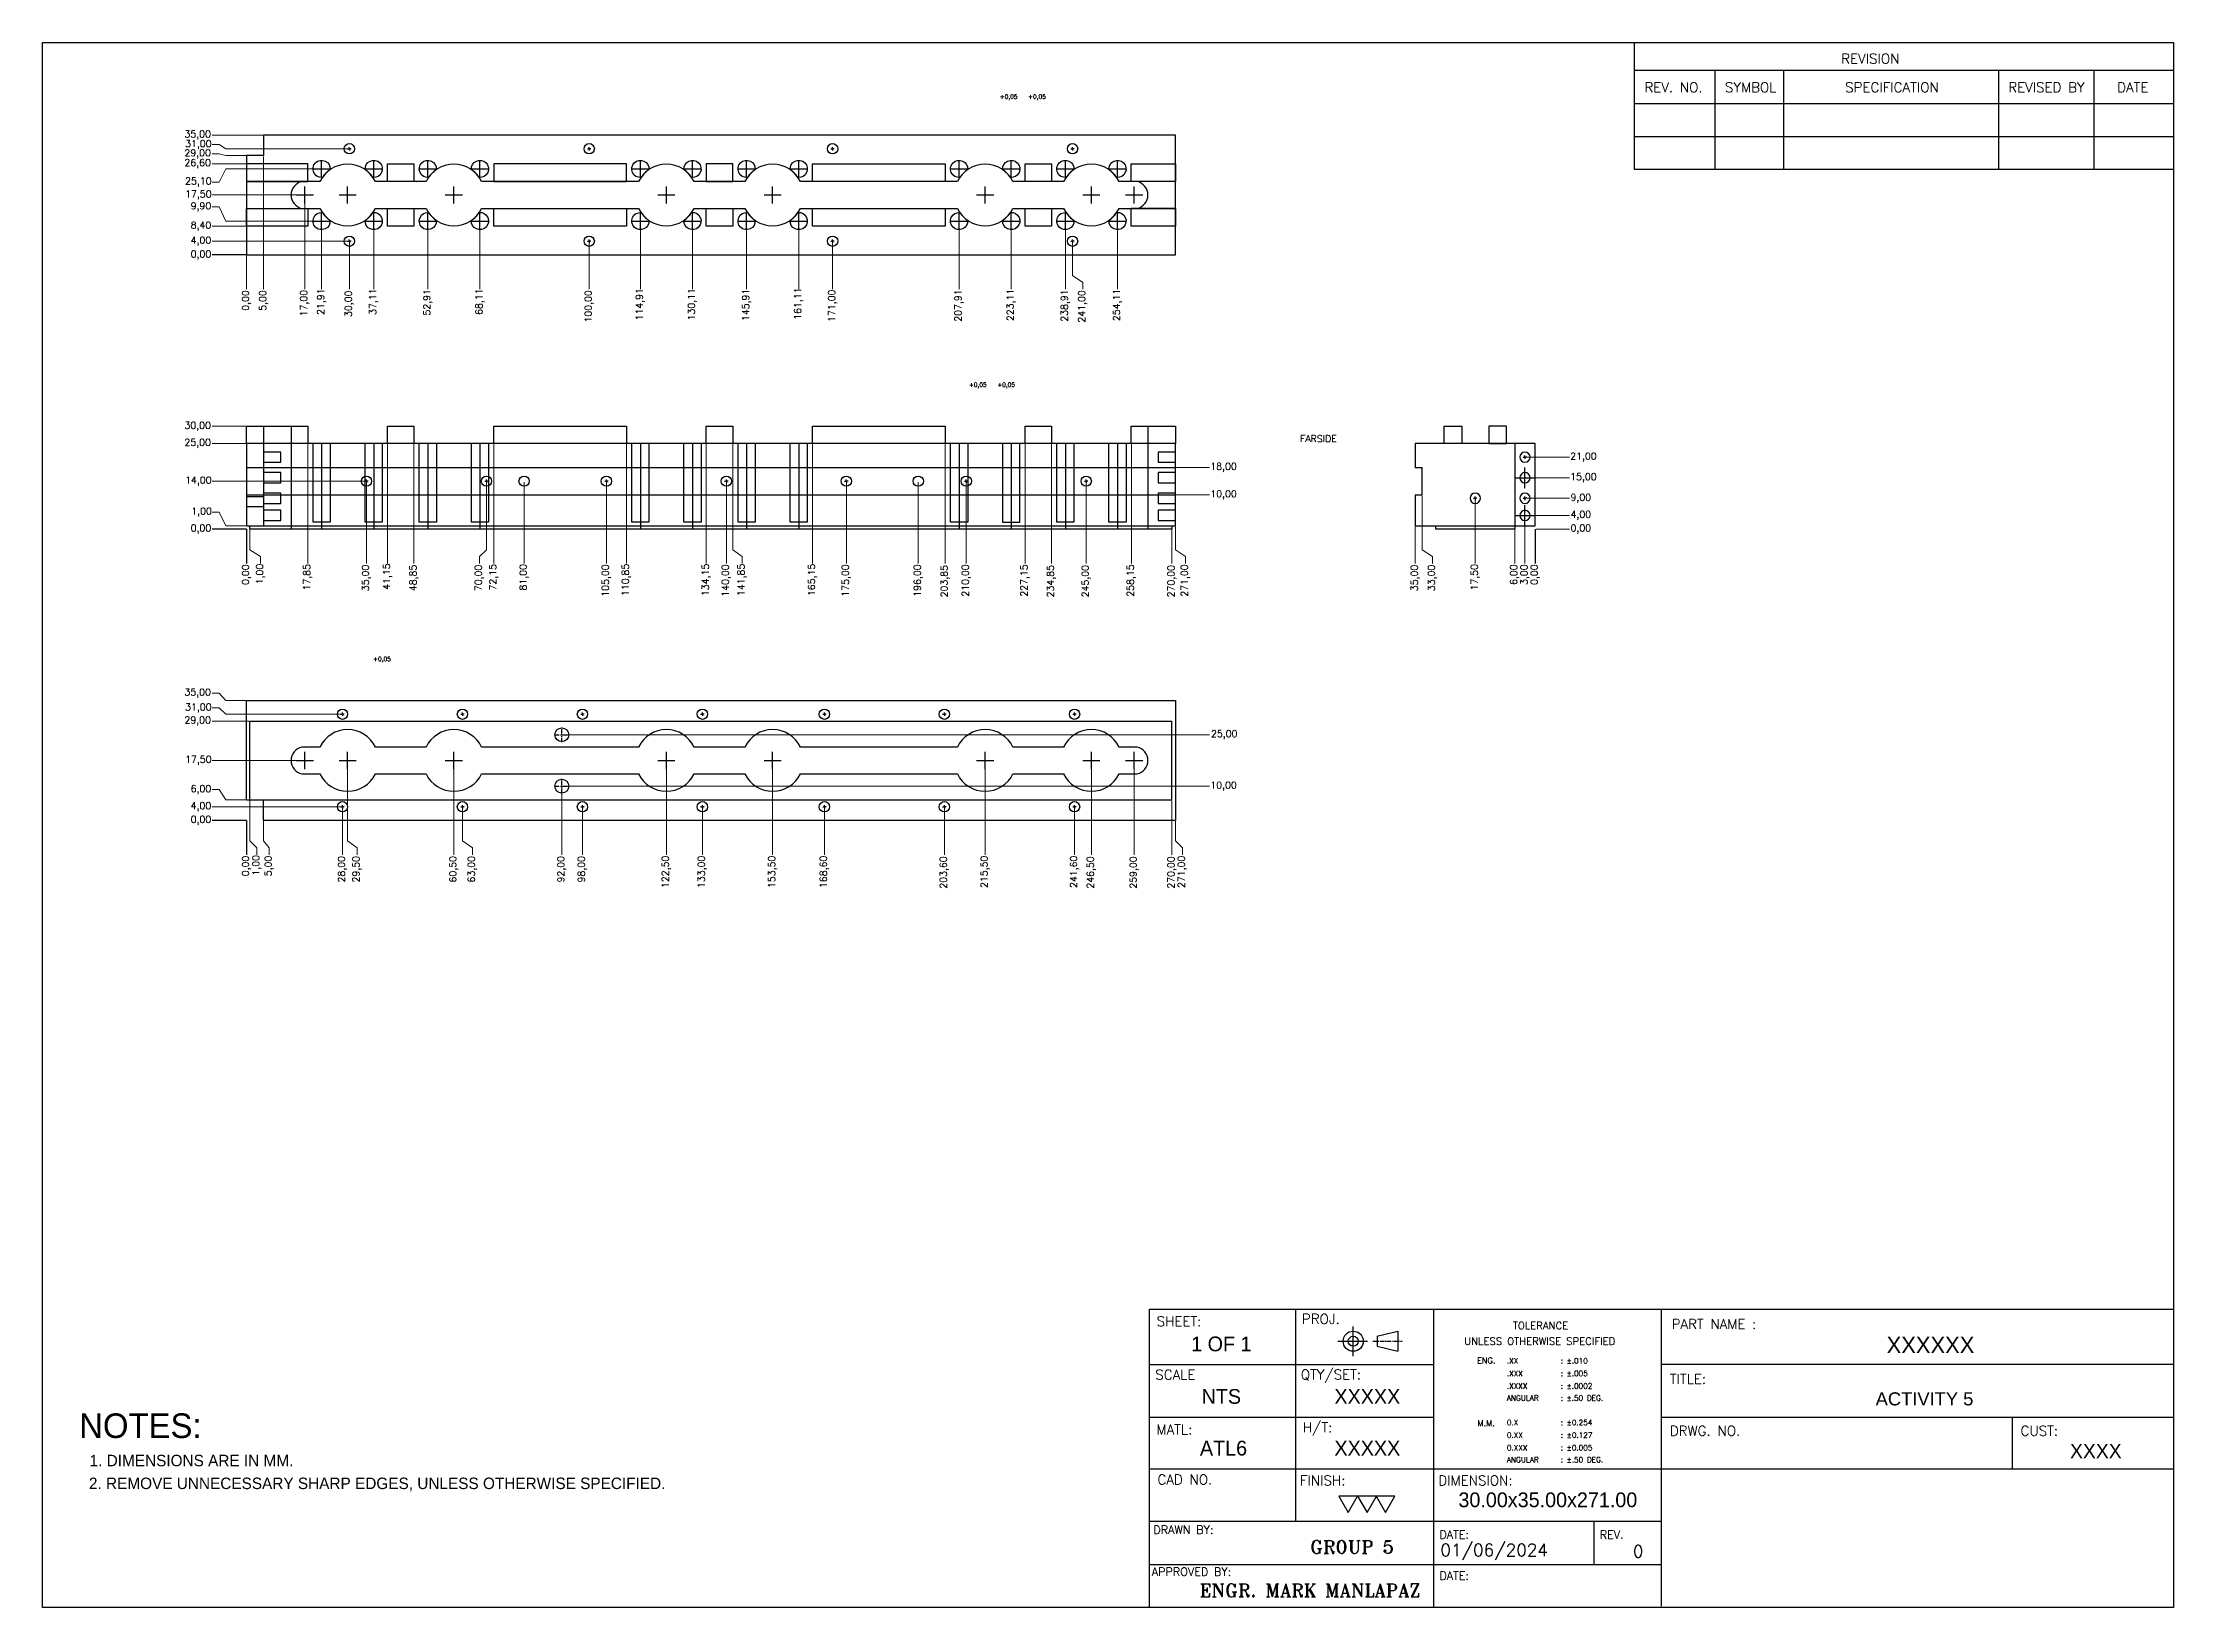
# Model space of a CAD drawing. Header units: millimetres. Extents: x -561 to 379, y -314 to 143.
# Drawn here: x -561 to 60, y -314 to 143 of the extents above; entities that cross this region are included whole.
import ezdxf
from ezdxf.enums import TextEntityAlignment as Align

# ---------------------------------------------------------------- set-up
doc = ezdxf.new("R2010")
doc.units = ezdxf.units.MM
doc.header["$MEASUREMENT"] = 0
doc.linetypes.add('CENTER', pattern=[2, 1.25, -0.25, 0.25, -0.25])
doc.styles.add('CG', font='GOTHIC.TTF')
doc.styles.add('GRAPHITE', font='')
doc.styles.add('ROMAND', font='ROMAND.SHX')
doc.styles.add('ROMANS', font='romans')
doc.styles.add('ROMANT', font='ROMANT.SHX')
doc.styles.add('SIMPLEX', font='simplex8.shx')
doc.styles.get("Standard").update_dxf_attribs({"font": 'arial.ttf'})
doc.styles.get('GRAPHITE').set_extended_font_data('Graphite Light ATT')
doc.dimstyles.new('dim', dxfattribs={"dimtxt": 2, "dimasz": 1, "dimexe": 0.5, "dimexo": 0.25, "dimgap": 0.25, "dimtad": 0, "dimzin": 0, "dimtxsty": 'SIMPLEX', "dimcen": 1, "dimclrd": 6, "dimclre": 6, "dimclrt": 256, "dimadec": 0, "dimazin": 0, "dimtfac": 1, "dimtmove": 0, "dimatfit": 3, "dimfxl": 1, "dimtolj": 1, "dimtzin": 0, "dimlwd": 15, "dimlwe": 15, "dimarcsym": 0})

msp = doc.modelspace()

# ---------------------------------------------------------------- texts
at = {"color": 6}
for s, height, style, p in [('          REVISION                   ', 2.86997, 'ROMAND', (-57.801, 136.43)), ('SHEET:', 2.87, 'ROMANS', (-236.145, -231.974)), ('PROJ.', 2.87, 'ROMANS', (-193.765, -231.282)), ('PART NAME :', 2.86997, 'ROMANS', (-85.888, -232.784)), ('TOLERANCE', 2.1525, 'ROMANS', (-132.213, -232.894)), ('.XX', 1.5627, 'ROMAND', (-133.983, -242.863)), (': %%P.010', 1.5627, 'ROMAND', (-118.259, -242.863)), ('SCALE', 2.87, 'ROMANS', (-236.535, -247.575)), ('QTY/SET:', 2.87, 'ROMANS', (-194.082, -247.519)), ('.XXX', 1.5627, 'ROMAND', (-133.983, -246.538)), ('.XXXX', 1.5627, 'ROMAND', (-133.983, -250.214)), (': %%P.005', 1.5627, 'ROMAND', (-118.259, -246.538)), (': %%P.0002', 1.5627, 'ROMAND', (-118.259, -250.214)), ('TITLE:', 2.87, 'ROMANS', (-86.417, -248.81)), ('ANGULAR', 1.5627, 'ROMAND', (-133.983, -253.711)), (': %%P.50 DEG.', 1.5627, 'ROMAND', (-118.259, -253.711)), ('MATL:', 2.87, 'ROMANS', (-236.182, -263.56)), ('H/T:', 2.87, 'ROMANS', (-193.49, -262.937)), ('0.X', 1.5627, 'ROMAND', (-133.97, -260.867)), (': %%P0.254', 1.5627, 'ROMAND', (-118.246, -260.867)), ('DRWG. NO.', 2.87, 'ROMANS', (-86.417, -263.948)), ('CUST:', 2.87, 'ROMANS', (15.916, -263.948)), ('0.XX', 1.5627, 'ROMAND', (-133.97, -264.542)), ('0.XXX', 1.5627, 'ROMAND', (-133.97, -268.218)), (': %%P0.127', 1.5627, 'ROMAND', (-118.246, -264.542)), (': %%P0.005', 1.5627, 'ROMAND', (-118.246, -268.218)), ('ANGULAR', 1.5627, 'ROMAND', (-133.97, -271.715)), (': %%P.50 DEG.', 1.5627, 'ROMAND', (-118.246, -271.715)), ('CAD NO.', 2.87, 'ROMANS', (-235.893, -278.153)), ('FINISH:', 2.87, 'ROMANS', (-194.342, -278.432)), ('DIMENSION:', 2.87, 'ROMANS', (-153.955, -278.432)), ('DRAWN BY:', 2.3916, 'ROMANS', (-237.106, -292.57)), ('DATE:', 2.3916, 'ROMANS', (-153.641, -293.993)), ('REV.', 2.3916, 'ROMANS', (-106.862, -293.993)), ('01/06/2024', 3.5875, 'ROMANT', (-153.359, -299.066)), (' APPROVED BY:', 2.39164, 'ROMANS', (-239.21, -304.822)), ('DATE:', 2.3916, 'ROMANS', (-153.641, -305.974))]:
    msp.add_text(s, height=height, dxfattribs=dict(at, style=style)).set_placement(p)
at = {"color": 6, "style": 'ROMAND'}
for s, height, p in [('REV. NO.', 2.87, (-85.344, 129.52)), ('SYMBOL', 2.87, (-62.832, 129.52)), ('SPECIFICATION', 2.86997, (-21.605, 129.52)), ('REVISED BY', 2.87, (23.468, 129.52)), ('DATE', 2.87, (48.644, 129.52))]:
    msp.add_text(s, height=height, dxfattribs=at).set_placement(p, align=Align.MIDDLE)
at = {"color": 5, "style": 'CG'}
for s, height, p in [('1 OF 1', 4.305, (-217.272, -237.153)), ('XXXXXX', 4.7833, (-10.363, -237.45)), ('NTS', 4.305, (-217.272, -252.473)), ('XXXXX', 4.305, (-174.672, -252.473)), ('ATL6', 4.305, (-216.639, -267.558)), ('XXXXX', 4.305, (-174.672, -267.558)), ('XXXX', 4.2283, (37.874, -268.422)), ('30.00x35.00x271.00', 4.30495, (-122.01, -282.642))]:
    msp.add_text(s, height=height, dxfattribs=at).set_placement(p, align=Align.MIDDLE_CENTER)
at = {"color": 5}
for s, height, style, p in [(' UNLESS OTHERWISE SPECIFIED', 2.15248, 'ROMANS', (-147.907, -237.451)), ('ENG.', 1.7363, 'ROMANS', (-142.671, -242.863)), ('NOTES:', 7.1749, 'CG', (-550.501, -264.595)), ('M.M.', 1.7363, 'ROMANS', (-142.535, -261.11))]:
    msp.add_text(s, height=height, dxfattribs=dict(at, style=style)).set_placement(p)
at = {"color": 7, "style": 'GRAPHITE'}
for s, p in [('   1. DIMENSIONS ARE IN MM.', (-551.197, -273.858)), ('   2. REMOVE UNNECESSARY SHARP EDGES, UNLESS OTHERWISE SPECIFIED.', (-551.384, -280.512))]:
    msp.add_text(s, height=3.3483, dxfattribs=at).set_placement(p, align=Align.BOTTOM_LEFT)
at = {"color": 6, "style": 'ROMANT'}
for s, height, p in [('GROUP 5', 3.8266, (-166.937, -299.458)), ('ENGR. MARK MANLAPAZ', 3.82662, (-159.13, -312.143))]:
    msp.add_text(s, height=height, dxfattribs=at).set_placement(p, align=Align.BOTTOM_RIGHT)
at = {"color": 5, "style": 'ROMANT'}
msp.add_text('0', height=3.587, dxfattribs=at).set_placement((-95.657, -297.688), align=Align.MIDDLE)
at = {"color": 7, "attachment_point": 1, "style": 'SIMPLEX'}
for s, width, insert, char_height in [('+0,05', 29.57385, (-281.884, 127.418), 1.25), ('+0,05', 29.57385, (-273.626, 127.418), 1.25), ('+0,05', 29.57385, (-290.875, 43.358), 1.25), ('+0,05', 29.57385, (-282.616, 43.358), 1.25), ('FARSIDE', 17.76649, (-194.299, 28.024), 2), ('+0,05', 29.57385, (-464.712, -36.635), 1.25)]:
    msp.add_mtext_dynamic_manual_height_columns(s, width=width, gutter_width=1, heights=[0], dxfattribs=dict(at, insert=insert, char_height=char_height))
at = {"color": 7, "insert": (-26.373, -251.271), "char_height": 3.82662, "width": 47.47546, "attachment_point": 1}
msp.add_mtext('{\\C5;ACTIVITY 5}', dxfattribs=at)

# ---------------------------------------------------------------- blocks, each defined once
blk = doc.blocks.new('*U104')
at = {"color": 0, "linetype": 'CENTER', "transparency": 16777216}
for p, q in [((-2.12, 0), (-0.4, 0)), ((0, 0.4), (0, 2.12)), ((0.4, 0), (2.12, 0)), ((0, -2.12), (0, -0.4))]:
    blk.add_line(p, q, dxfattribs=at)
at = {"color": 0, "linetype": 'Continuous', "transparency": 16777216}
for p, q in [((-0.2, 0), (0.2, 0)), ((0, -0.2), (0, 0.2))]:
    blk.add_line(p, q, dxfattribs=at)
blk = doc.blocks.new('*U105')
at = {"color": 0, "linetype": 'CENTER', "transparency": 16777216}
for p, q in [((-2.12, 0), (-0.4, 0)), ((0, 0.4), (0, 2.12)), ((0.4, 0), (2.12, 0)), ((0, -2.12), (0, -0.4))]:
    blk.add_line(p, q, dxfattribs=at)
at = {"color": 0, "linetype": 'Continuous', "transparency": 16777216}
for p, q in [((-0.2, 0), (0.2, 0)), ((0, -0.2), (0, 0.2))]:
    blk.add_line(p, q, dxfattribs=at)
blk = doc.blocks.new('*D106')
at = {"color": 6, "lineweight": 15, "transparency": 16777216}
blk.add_line((-501.68, -84.65), (-501.68, -94.4), dxfattribs=at)
at = {"layer": 'Defpoints', "color": 0, "transparency": 16777216}
for p in [(-501.68, -84.4), (-501.68, -84.4), (-501.68, -94.4)]:
    blk.add_point(p, dxfattribs=at)
at = {"transparency": 16777216, "insert": (-501.68, -97.7), "char_height": 2, "attachment_point": 5, "rotation": 90, "style": 'SIMPLEX'}
blk.add_mtext('\\A1;0,00', dxfattribs=at)
blk = doc.blocks.new('*D107')
at = {"color": 6, "lineweight": 15, "transparency": 16777216}
for p, q in [((-500.68, -78.65), (-500.68, -90.4)), ((-500.68, -90.4), (-498.66, -92.4)), ((-498.66, -92.4), (-498.66, -94.4))]:
    blk.add_line(p, q, dxfattribs=at)
at = {"layer": 'Defpoints', "color": 0, "transparency": 16777216}
for p in [(-500.68, -78.4), (-501.68, -84.4), (-498.66, -94.4)]:
    blk.add_point(p, dxfattribs=at)
at = {"transparency": 16777216, "insert": (-498.66, -97.51), "char_height": 2, "attachment_point": 5, "rotation": 90, "style": 'SIMPLEX'}
blk.add_mtext('\\A1;1,00', dxfattribs=at)
blk = doc.blocks.new('*D108')
at = {"color": 6, "lineweight": 15, "transparency": 16777216}
for p, q in [((-496.68, -84.65), (-496.68, -90.4)), ((-496.68, -90.4), (-495.07, -92.4)), ((-495.07, -92.4), (-495.07, -94.4))]:
    blk.add_line(p, q, dxfattribs=at)
at = {"layer": 'Defpoints', "color": 0, "transparency": 16777216}
for p in [(-501.68, -84.4), (-496.68, -84.4), (-495.07, -94.4)]:
    blk.add_point(p, dxfattribs=at)
at = {"transparency": 16777216, "insert": (-495.07, -97.7), "char_height": 2, "attachment_point": 5, "rotation": 90, "style": 'SIMPLEX'}
blk.add_mtext('\\A1;5,00', dxfattribs=at)
blk = doc.blocks.new('*D109')
at = {"color": 6, "lineweight": 15, "transparency": 16777216}
blk.add_line((-473.68, -80.65), (-473.68, -94.4), dxfattribs=at)
at = {"layer": 'Defpoints', "color": 0, "transparency": 16777216}
for p in [(-473.68, -80.4), (-501.68, -84.4), (-473.68, -94.4)]:
    blk.add_point(p, dxfattribs=at)
at = {"transparency": 16777216, "insert": (-473.68, -98.65), "char_height": 2, "attachment_point": 5, "rotation": 90, "style": 'SIMPLEX'}
blk.add_mtext('\\A1;28,00', dxfattribs=at)
blk = doc.blocks.new('*D110')
at = {"color": 6, "lineweight": 15, "transparency": 16777216}
for p, q in [((-472.18, -67.15), (-472.18, -90.4)), ((-472.18, -90.4), (-469.42, -92.4)), ((-469.42, -92.4), (-469.42, -94.4))]:
    blk.add_line(p, q, dxfattribs=at)
at = {"layer": 'Defpoints', "color": 0, "transparency": 16777216}
for p in [(-472.18, -66.9), (-501.68, -84.4), (-469.42, -94.4)]:
    blk.add_point(p, dxfattribs=at)
at = {"transparency": 16777216, "insert": (-469.42, -98.65), "char_height": 2, "attachment_point": 5, "rotation": 90, "style": 'SIMPLEX'}
blk.add_mtext('\\A1;29,50', dxfattribs=at)
blk = doc.blocks.new('*D111')
at = {"color": 6, "lineweight": 15, "transparency": 16777216}
blk.add_line((-501.93, -84.4), (-511.68, -84.4), dxfattribs=at)
at = {"layer": 'Defpoints', "color": 0, "transparency": 16777216}
for p in [(-511.68, -84.4), (-501.68, -84.4), (-501.68, -84.4)]:
    blk.add_point(p, dxfattribs=at)
at = {"transparency": 16777216, "insert": (-514.98, -84.4), "char_height": 2, "attachment_point": 5, "style": 'SIMPLEX'}
blk.add_mtext('\\A1;0,00', dxfattribs=at)
blk = doc.blocks.new('*D112')
at = {"color": 6, "lineweight": 15, "transparency": 16777216}
blk.add_line((-473.93, -80.4), (-511.68, -80.4), dxfattribs=at)
at = {"layer": 'Defpoints', "color": 0, "transparency": 16777216}
for p in [(-511.68, -80.4), (-473.68, -80.4), (-501.68, -84.4)]:
    blk.add_point(p, dxfattribs=at)
at = {"transparency": 16777216, "insert": (-514.98, -80.4), "char_height": 2, "attachment_point": 5, "style": 'SIMPLEX'}
blk.add_mtext('\\A1;4,00', dxfattribs=at)
blk = doc.blocks.new('*D113')
at = {"color": 6, "lineweight": 15, "transparency": 16777216}
for p, q in [((-509.68, -75.42), (-511.68, -75.42)), ((-507.68, -78.4), (-509.68, -75.42)), ((-501.93, -78.4), (-507.68, -78.4))]:
    blk.add_line(p, q, dxfattribs=at)
at = {"layer": 'Defpoints', "color": 0, "transparency": 16777216}
for p in [(-511.68, -75.42), (-501.68, -78.4), (-501.68, -84.4)]:
    blk.add_point(p, dxfattribs=at)
at = {"transparency": 16777216, "insert": (-514.98, -75.42), "char_height": 2, "attachment_point": 5, "style": 'SIMPLEX'}
blk.add_mtext('\\A1;6,00', dxfattribs=at)
blk = doc.blocks.new('*D114')
at = {"color": 6, "lineweight": 15, "transparency": 16777216}
blk.add_line((-484.93, -66.9), (-511.68, -66.9), dxfattribs=at)
at = {"layer": 'Defpoints', "color": 0, "transparency": 16777216}
for p in [(-511.68, -66.9), (-484.68, -66.9), (-501.68, -84.4)]:
    blk.add_point(p, dxfattribs=at)
at = {"transparency": 16777216, "insert": (-515.74, -66.9), "char_height": 2, "attachment_point": 5, "style": 'SIMPLEX'}
blk.add_mtext('\\A1;17,50', dxfattribs=at)
blk = doc.blocks.new('*D115')
at = {"color": 6, "lineweight": 15, "transparency": 16777216}
blk.add_line((-500.93, -55.4), (-511.68, -55.4), dxfattribs=at)
at = {"layer": 'Defpoints', "color": 0, "transparency": 16777216}
for p in [(-511.68, -55.4), (-500.68, -55.4), (-501.68, -84.4)]:
    blk.add_point(p, dxfattribs=at)
at = {"transparency": 16777216, "insert": (-515.93, -55.4), "char_height": 2, "attachment_point": 5, "style": 'SIMPLEX'}
blk.add_mtext('\\A1;29,00', dxfattribs=at)
blk = doc.blocks.new('*D116')
at = {"color": 6, "lineweight": 15, "transparency": 16777216}
for p, q in [((-509.68, -51.58), (-511.68, -51.58)), ((-507.68, -53.4), (-509.68, -51.58)), ((-473.93, -53.4), (-507.68, -53.4))]:
    blk.add_line(p, q, dxfattribs=at)
at = {"layer": 'Defpoints', "color": 0, "transparency": 16777216}
for p in [(-511.68, -51.58), (-473.68, -53.4), (-501.68, -84.4)]:
    blk.add_point(p, dxfattribs=at)
at = {"transparency": 16777216, "insert": (-515.74, -51.58), "char_height": 2, "attachment_point": 5, "style": 'SIMPLEX'}
blk.add_mtext('\\A1;31,00', dxfattribs=at)
blk = doc.blocks.new('*D117')
at = {"color": 6, "lineweight": 15, "transparency": 16777216}
for p, q in [((-509.68, -47.27), (-511.68, -47.27)), ((-507.68, -49.4), (-509.68, -47.27)), ((-501.93, -49.4), (-507.68, -49.4))]:
    blk.add_line(p, q, dxfattribs=at)
at = {"layer": 'Defpoints', "color": 0, "transparency": 16777216}
for p in [(-511.68, -47.27), (-501.68, -49.4), (-501.68, -84.4)]:
    blk.add_point(p, dxfattribs=at)
at = {"transparency": 16777216, "insert": (-515.93, -47.27), "char_height": 2, "attachment_point": 5, "style": 'SIMPLEX'}
blk.add_mtext('\\A1;35,00', dxfattribs=at)
blk = doc.blocks.new('*D118')
at = {"color": 6, "lineweight": 15, "transparency": 16777216}
blk.add_line((-441.18, -67.15), (-441.18, -94.4), dxfattribs=at)
at = {"layer": 'Defpoints', "color": 0, "transparency": 16777216}
for p in [(-441.18, -66.9), (-501.68, -84.4), (-441.18, -94.4)]:
    blk.add_point(p, dxfattribs=at)
at = {"transparency": 16777216, "insert": (-441.18, -98.65), "char_height": 2, "attachment_point": 5, "rotation": 90, "style": 'SIMPLEX'}
blk.add_mtext('\\A1;60,50', dxfattribs=at)
blk = doc.blocks.new('*D119')
at = {"color": 6, "lineweight": 15, "transparency": 16777216}
for p, q in [((-438.68, -80.65), (-438.68, -90.4)), ((-438.68, -90.4), (-435.78, -92.4)), ((-435.78, -92.4), (-435.78, -94.4))]:
    blk.add_line(p, q, dxfattribs=at)
at = {"layer": 'Defpoints', "color": 0, "transparency": 16777216}
for p in [(-438.68, -80.4), (-501.68, -84.4), (-435.78, -94.4)]:
    blk.add_point(p, dxfattribs=at)
at = {"transparency": 16777216, "insert": (-435.78, -98.65), "char_height": 2, "attachment_point": 5, "rotation": 90, "style": 'SIMPLEX'}
blk.add_mtext('\\A1;63,00', dxfattribs=at)
blk = doc.blocks.new('*D120')
at = {"color": 6, "lineweight": 15, "transparency": 16777216}
blk.add_line((-409.68, -74.65), (-409.68, -94.4), dxfattribs=at)
at = {"layer": 'Defpoints', "color": 0, "transparency": 16777216}
for p in [(-409.68, -74.4), (-501.68, -84.4), (-409.68, -94.4)]:
    blk.add_point(p, dxfattribs=at)
at = {"transparency": 16777216, "insert": (-409.68, -98.65), "char_height": 2, "attachment_point": 5, "rotation": 90, "style": 'SIMPLEX'}
blk.add_mtext('\\A1;92,00', dxfattribs=at)
blk = doc.blocks.new('*D121')
at = {"color": 6, "lineweight": 15, "transparency": 16777216}
blk.add_line((-403.68, -80.65), (-403.68, -94.4), dxfattribs=at)
at = {"layer": 'Defpoints', "color": 0, "transparency": 16777216}
for p in [(-403.68, -80.4), (-501.68, -84.4), (-403.68, -94.4)]:
    blk.add_point(p, dxfattribs=at)
at = {"transparency": 16777216, "insert": (-403.68, -98.65), "char_height": 2, "attachment_point": 5, "rotation": 90, "style": 'SIMPLEX'}
blk.add_mtext('\\A1;98,00', dxfattribs=at)
blk = doc.blocks.new('*D122')
at = {"color": 6, "lineweight": 15, "transparency": 16777216}
blk.add_line((-379.18, -67.15), (-379.18, -94.4), dxfattribs=at)
at = {"layer": 'Defpoints', "color": 0, "transparency": 16777216}
for p in [(-379.18, -66.9), (-501.68, -84.4), (-379.18, -94.4)]:
    blk.add_point(p, dxfattribs=at)
at = {"transparency": 16777216, "insert": (-379.18, -99.41), "char_height": 2, "attachment_point": 5, "rotation": 90, "style": 'SIMPLEX'}
blk.add_mtext('\\A1;122,50', dxfattribs=at)
blk = doc.blocks.new('*D123')
at = {"color": 6, "lineweight": 15, "transparency": 16777216}
blk.add_line((-368.68, -80.65), (-368.68, -94.4), dxfattribs=at)
at = {"layer": 'Defpoints', "color": 0, "transparency": 16777216}
for p in [(-368.68, -80.4), (-501.68, -84.4), (-368.68, -94.4)]:
    blk.add_point(p, dxfattribs=at)
at = {"transparency": 16777216, "insert": (-368.68, -99.41), "char_height": 2, "attachment_point": 5, "rotation": 90, "style": 'SIMPLEX'}
blk.add_mtext('\\A1;133,00', dxfattribs=at)
blk = doc.blocks.new('*D124')
at = {"color": 6, "lineweight": 15, "transparency": 16777216}
blk.add_line((-348.18, -67.15), (-348.18, -94.4), dxfattribs=at)
at = {"layer": 'Defpoints', "color": 0, "transparency": 16777216}
for p in [(-348.18, -66.9), (-501.68, -84.4), (-348.18, -94.4)]:
    blk.add_point(p, dxfattribs=at)
at = {"transparency": 16777216, "insert": (-348.18, -99.41), "char_height": 2, "attachment_point": 5, "rotation": 90, "style": 'SIMPLEX'}
blk.add_mtext('\\A1;153,50', dxfattribs=at)
blk = doc.blocks.new('*D125')
at = {"color": 6, "lineweight": 15, "transparency": 16777216}
blk.add_line((-333.08, -80.65), (-333.08, -94.4), dxfattribs=at)
at = {"layer": 'Defpoints', "color": 0, "transparency": 16777216}
for p in [(-333.08, -80.4), (-501.68, -84.4), (-333.08, -94.4)]:
    blk.add_point(p, dxfattribs=at)
at = {"transparency": 16777216, "insert": (-333.08, -99.41), "char_height": 2, "attachment_point": 5, "rotation": 90, "style": 'SIMPLEX'}
blk.add_mtext('\\A1;168,60', dxfattribs=at)
blk = doc.blocks.new('*D126')
at = {"color": 6, "lineweight": 15, "transparency": 16777216}
blk.add_line((-298.08, -80.65), (-298.08, -94.4), dxfattribs=at)
at = {"layer": 'Defpoints', "color": 0, "transparency": 16777216}
for p in [(-298.08, -80.4), (-501.68, -84.4), (-298.08, -94.4)]:
    blk.add_point(p, dxfattribs=at)
at = {"transparency": 16777216, "insert": (-298.08, -99.6), "char_height": 2, "attachment_point": 5, "rotation": 90, "style": 'SIMPLEX'}
blk.add_mtext('\\A1;203,60', dxfattribs=at)
blk = doc.blocks.new('*D127')
at = {"color": 6, "lineweight": 15, "transparency": 16777216}
blk.add_line((-286.18, -67.15), (-286.18, -94.4), dxfattribs=at)
at = {"layer": 'Defpoints', "color": 0, "transparency": 16777216}
for p in [(-286.18, -66.9), (-501.68, -84.4), (-286.18, -94.4)]:
    blk.add_point(p, dxfattribs=at)
at = {"transparency": 16777216, "insert": (-286.18, -99.41), "char_height": 2, "attachment_point": 5, "rotation": 90, "style": 'SIMPLEX'}
blk.add_mtext('\\A1;215,50', dxfattribs=at)
blk = doc.blocks.new('*D128')
at = {"color": 6, "lineweight": 15, "transparency": 16777216}
blk.add_line((-260.08, -80.65), (-260.08, -94.4), dxfattribs=at)
at = {"layer": 'Defpoints', "color": 0, "transparency": 16777216}
for p in [(-260.08, -80.4), (-501.68, -84.4), (-260.08, -94.4)]:
    blk.add_point(p, dxfattribs=at)
at = {"transparency": 16777216, "insert": (-260.08, -99.41), "char_height": 2, "attachment_point": 5, "rotation": 90, "style": 'SIMPLEX'}
blk.add_mtext('\\A1;241,60', dxfattribs=at)
blk = doc.blocks.new('*D129')
at = {"color": 6, "lineweight": 15, "transparency": 16777216}
blk.add_line((-255.18, -67.15), (-255.18, -94.4), dxfattribs=at)
at = {"layer": 'Defpoints', "color": 0, "transparency": 16777216}
for p in [(-255.18, -66.9), (-501.68, -84.4), (-255.18, -94.4)]:
    blk.add_point(p, dxfattribs=at)
at = {"transparency": 16777216, "insert": (-255.18, -99.6), "char_height": 2, "attachment_point": 5, "rotation": 90, "style": 'SIMPLEX'}
blk.add_mtext('\\A1;246,50', dxfattribs=at)
blk = doc.blocks.new('*D130')
at = {"color": 6, "lineweight": 15, "transparency": 16777216}
blk.add_line((-242.68, -67.15), (-242.68, -94.4), dxfattribs=at)
at = {"layer": 'Defpoints', "color": 0, "transparency": 16777216}
for p in [(-242.68, -66.9), (-501.68, -84.4), (-242.68, -94.4)]:
    blk.add_point(p, dxfattribs=at)
at = {"transparency": 16777216, "insert": (-242.68, -99.6), "char_height": 2, "attachment_point": 5, "rotation": 90, "style": 'SIMPLEX'}
blk.add_mtext('\\A1;259,00', dxfattribs=at)
blk = doc.blocks.new('*D131')
at = {"color": 6, "lineweight": 15, "transparency": 16777216}
blk.add_line((-231.68, -78.65), (-231.68, -94.4), dxfattribs=at)
at = {"layer": 'Defpoints', "color": 0, "transparency": 16777216}
for p in [(-231.68, -78.4), (-501.68, -84.4), (-231.68, -94.4)]:
    blk.add_point(p, dxfattribs=at)
at = {"transparency": 16777216, "insert": (-231.68, -99.6), "char_height": 2, "attachment_point": 5, "rotation": 90, "style": 'SIMPLEX'}
blk.add_mtext('\\A1;270,00', dxfattribs=at)
blk = doc.blocks.new('*D132')
at = {"color": 6, "lineweight": 15, "transparency": 16777216}
for p, q in [((-230.68, -84.65), (-230.68, -90.4)), ((-230.68, -90.4), (-228.65, -92.4)), ((-228.65, -92.4), (-228.65, -94.4))]:
    blk.add_line(p, q, dxfattribs=at)
at = {"layer": 'Defpoints', "color": 0, "transparency": 16777216}
for p in [(-501.68, -84.4), (-230.68, -84.4), (-228.65, -94.4)]:
    blk.add_point(p, dxfattribs=at)
at = {"transparency": 16777216, "insert": (-228.65, -99.41), "char_height": 2, "attachment_point": 5, "rotation": 90, "style": 'SIMPLEX'}
blk.add_mtext('\\A1;271,00', dxfattribs=at)
blk = doc.blocks.new('*D133')
at = {"color": 6, "lineweight": 15, "transparency": 16777216}
blk.add_line((-409.43, -74.4), (-220.68, -74.4), dxfattribs=at)
at = {"layer": 'Defpoints', "color": 0, "transparency": 16777216}
for p in [(-409.68, -74.4), (-220.68, -74.4), (-501.68, -84.4)]:
    blk.add_point(p, dxfattribs=at)
at = {"transparency": 16777216, "insert": (-216.62, -74.4), "char_height": 2, "attachment_point": 5, "style": 'SIMPLEX'}
blk.add_mtext('\\A1;10,00', dxfattribs=at)
blk = doc.blocks.new('*D134')
at = {"color": 6, "lineweight": 15, "transparency": 16777216}
blk.add_line((-409.43, -59.4), (-220.68, -59.4), dxfattribs=at)
at = {"layer": 'Defpoints', "color": 0, "transparency": 16777216}
for p in [(-409.68, -59.4), (-220.68, -59.4), (-501.68, -84.4)]:
    blk.add_point(p, dxfattribs=at)
at = {"transparency": 16777216, "insert": (-216.43, -59.4), "char_height": 2, "attachment_point": 5, "style": 'SIMPLEX'}
blk.add_mtext('\\A1;25,00', dxfattribs=at)
blk = doc.blocks.new('*D135')
at = {"color": 6, "lineweight": 15, "transparency": 16777216}
blk.add_line((-501.68, 0.35), (-501.68, -9.4), dxfattribs=at)
at = {"layer": 'Defpoints', "color": 0, "transparency": 16777216}
for p in [(-501.68, 0.6), (-501.68, 0.6), (-501.68, -9.4)]:
    blk.add_point(p, dxfattribs=at)
at = {"transparency": 16777216, "insert": (-501.68, -12.7), "char_height": 2, "attachment_point": 5, "rotation": 90, "style": 'SIMPLEX'}
blk.add_mtext('\\A1;0,00', dxfattribs=at)
blk = doc.blocks.new('*D136')
at = {"color": 6, "lineweight": 15, "transparency": 16777216}
for p, q in [((-500.68, 0.35), (-500.68, -5.4)), ((-500.68, -5.4), (-497.57, -7.4)), ((-497.57, -7.4), (-497.57, -9.4))]:
    blk.add_line(p, q, dxfattribs=at)
at = {"layer": 'Defpoints', "color": 0, "transparency": 16777216}
for p in [(-501.68, 0.6), (-500.68, 0.6), (-497.57, -9.4)]:
    blk.add_point(p, dxfattribs=at)
at = {"transparency": 16777216, "insert": (-497.57, -12.51), "char_height": 2, "attachment_point": 5, "rotation": 90, "style": 'SIMPLEX'}
blk.add_mtext('\\A1;1,00', dxfattribs=at)
blk = doc.blocks.new('*D137')
at = {"color": 6, "lineweight": 15, "transparency": 16777216}
blk.add_line((-501.93, 0.6), (-511.68, 0.6), dxfattribs=at)
at = {"layer": 'Defpoints', "color": 0, "transparency": 16777216}
for p in [(-511.68, 0.6), (-501.68, 0.6), (-501.68, 0.6)]:
    blk.add_point(p, dxfattribs=at)
at = {"transparency": 16777216, "insert": (-514.98, 0.6), "char_height": 2, "attachment_point": 5, "style": 'SIMPLEX'}
blk.add_mtext('\\A1;0,00', dxfattribs=at)
blk = doc.blocks.new('*D138')
at = {"color": 6, "lineweight": 15, "transparency": 16777216}
for p, q in [((-509.68, 5.55), (-511.68, 5.55)), ((-507.68, 1.6), (-509.68, 5.55)), ((-501.93, 1.6), (-507.68, 1.6))]:
    blk.add_line(p, q, dxfattribs=at)
at = {"layer": 'Defpoints', "color": 0, "transparency": 16777216}
for p in [(-511.68, 5.55), (-501.68, 1.6), (-501.68, 0.6)]:
    blk.add_point(p, dxfattribs=at)
at = {"transparency": 16777216, "insert": (-514.79, 5.55), "char_height": 2, "attachment_point": 5, "style": 'SIMPLEX'}
blk.add_mtext('\\A1;1,00', dxfattribs=at)
blk = doc.blocks.new('*D139')
at = {"color": 6, "lineweight": 15, "transparency": 16777216}
blk.add_line((-466.93, 14.6), (-511.68, 14.6), dxfattribs=at)
at = {"layer": 'Defpoints', "color": 0, "transparency": 16777216}
for p in [(-511.68, 14.6), (-466.68, 14.6), (-501.68, 0.6)]:
    blk.add_point(p, dxfattribs=at)
at = {"transparency": 16777216, "insert": (-515.74, 14.6), "char_height": 2, "attachment_point": 5, "style": 'SIMPLEX'}
blk.add_mtext('\\A1;14,00', dxfattribs=at)
blk = doc.blocks.new('*D140')
at = {"color": 6, "lineweight": 15, "transparency": 16777216}
blk.add_line((-501.93, 25.6), (-511.68, 25.6), dxfattribs=at)
at = {"layer": 'Defpoints', "color": 0, "transparency": 16777216}
for p in [(-511.68, 25.6), (-501.68, 25.6), (-501.68, 0.6)]:
    blk.add_point(p, dxfattribs=at)
at = {"transparency": 16777216, "insert": (-515.93, 25.6), "char_height": 2, "attachment_point": 5, "style": 'SIMPLEX'}
blk.add_mtext('\\A1;25,00', dxfattribs=at)
blk = doc.blocks.new('*D141')
at = {"color": 6, "lineweight": 15, "transparency": 16777216}
blk.add_line((-501.93, 30.6), (-511.68, 30.6), dxfattribs=at)
at = {"layer": 'Defpoints', "color": 0, "transparency": 16777216}
for p in [(-511.68, 30.6), (-501.68, 30.6), (-501.68, 0.6)]:
    blk.add_point(p, dxfattribs=at)
at = {"transparency": 16777216, "insert": (-515.93, 30.6), "char_height": 2, "attachment_point": 5, "style": 'SIMPLEX'}
blk.add_mtext('\\A1;30,00', dxfattribs=at)
blk = doc.blocks.new('*D142')
at = {"color": 6, "lineweight": 15, "transparency": 16777216}
blk.add_line((-483.83, 25.35), (-483.83, -9.4), dxfattribs=at)
at = {"layer": 'Defpoints', "color": 0, "transparency": 16777216}
for p in [(-483.83, 25.6), (-501.68, 0.6), (-483.83, -9.4)]:
    blk.add_point(p, dxfattribs=at)
at = {"transparency": 16777216, "insert": (-483.83, -13.46), "char_height": 2, "attachment_point": 5, "rotation": 90, "style": 'SIMPLEX'}
blk.add_mtext('\\A1;17,85', dxfattribs=at)
blk = doc.blocks.new('*D143')
at = {"color": 6, "lineweight": 15, "transparency": 16777216}
blk.add_line((-466.68, 14.35), (-466.68, -9.4), dxfattribs=at)
at = {"layer": 'Defpoints', "color": 0, "transparency": 16777216}
for p in [(-466.68, 14.6), (-501.68, 0.6), (-466.68, -9.4)]:
    blk.add_point(p, dxfattribs=at)
at = {"transparency": 16777216, "insert": (-466.68, -13.65), "char_height": 2, "attachment_point": 5, "rotation": 90, "style": 'SIMPLEX'}
blk.add_mtext('\\A1;35,00', dxfattribs=at)
blk = doc.blocks.new('*D144')
at = {"color": 6, "lineweight": 15, "transparency": 16777216}
blk.add_line((-460.53, 25.35), (-460.53, -9.4), dxfattribs=at)
at = {"layer": 'Defpoints', "color": 0, "transparency": 16777216}
for p in [(-460.53, 25.6), (-501.68, 0.6), (-460.53, -9.4)]:
    blk.add_point(p, dxfattribs=at)
at = {"transparency": 16777216, "insert": (-460.53, -13.27), "char_height": 2, "attachment_point": 5, "rotation": 90, "style": 'SIMPLEX'}
blk.add_mtext('\\A1;41,15', dxfattribs=at)
blk = doc.blocks.new('*D145')
at = {"color": 6, "lineweight": 15, "transparency": 16777216}
blk.add_line((-452.83, 25.35), (-452.83, -9.4), dxfattribs=at)
at = {"layer": 'Defpoints', "color": 0, "transparency": 16777216}
for p in [(-452.83, 25.6), (-501.68, 0.6), (-452.83, -9.4)]:
    blk.add_point(p, dxfattribs=at)
at = {"transparency": 16777216, "insert": (-452.83, -13.65), "char_height": 2, "attachment_point": 5, "rotation": 90, "style": 'SIMPLEX'}
blk.add_mtext('\\A1;48,85', dxfattribs=at)
blk = doc.blocks.new('*D146')
at = {"color": 6, "lineweight": 15, "transparency": 16777216}
for p, q in [((-431.68, 14.35), (-431.68, -5.4)), ((-431.68, -5.4), (-433.72, -7.4)), ((-433.72, -7.4), (-433.72, -9.4))]:
    blk.add_line(p, q, dxfattribs=at)
at = {"layer": 'Defpoints', "color": 0, "transparency": 16777216}
for p in [(-431.68, 14.6), (-501.68, 0.6), (-433.72, -9.4)]:
    blk.add_point(p, dxfattribs=at)
at = {"transparency": 16777216, "insert": (-433.72, -13.65), "char_height": 2, "attachment_point": 5, "rotation": 90, "style": 'SIMPLEX'}
blk.add_mtext('\\A1;70,00', dxfattribs=at)
blk = doc.blocks.new('*D147')
at = {"color": 6, "lineweight": 15, "transparency": 16777216}
blk.add_line((-420.68, 14.35), (-420.68, -9.4), dxfattribs=at)
at = {"layer": 'Defpoints', "color": 0, "transparency": 16777216}
for p in [(-420.68, 14.6), (-501.68, 0.6), (-420.68, -9.4)]:
    blk.add_point(p, dxfattribs=at)
at = {"transparency": 16777216, "insert": (-420.68, -13.46), "char_height": 2, "attachment_point": 5, "rotation": 90, "style": 'SIMPLEX'}
blk.add_mtext('\\A1;81,00', dxfattribs=at)
blk = doc.blocks.new('*D148')
at = {"color": 6, "lineweight": 15, "transparency": 16777216}
blk.add_line((-429.53, 25.35), (-429.53, -9.4), dxfattribs=at)
at = {"layer": 'Defpoints', "color": 0, "transparency": 16777216}
for p in [(-429.53, 25.6), (-501.68, 0.6), (-429.53, -9.4)]:
    blk.add_point(p, dxfattribs=at)
at = {"transparency": 16777216, "insert": (-429.53, -13.46), "char_height": 2, "attachment_point": 5, "rotation": 90, "style": 'SIMPLEX'}
blk.add_mtext('\\A1;72,15', dxfattribs=at)
blk = doc.blocks.new('*D149')
at = {"color": 6, "lineweight": 15, "transparency": 16777216}
blk.add_line((-396.68, 14.35), (-396.68, -9.4), dxfattribs=at)
at = {"layer": 'Defpoints', "color": 0, "transparency": 16777216}
for p in [(-396.68, 14.6), (-501.68, 0.6), (-396.68, -9.4)]:
    blk.add_point(p, dxfattribs=at)
at = {"transparency": 16777216, "insert": (-396.68, -14.41), "char_height": 2, "attachment_point": 5, "rotation": 90, "style": 'SIMPLEX'}
blk.add_mtext('\\A1;105,00', dxfattribs=at)
blk = doc.blocks.new('*D150')
at = {"color": 6, "lineweight": 15, "transparency": 16777216}
blk.add_line((-390.83, 25.35), (-390.83, -9.4), dxfattribs=at)
at = {"layer": 'Defpoints', "color": 0, "transparency": 16777216}
for p in [(-390.83, 25.6), (-501.68, 0.6), (-390.83, -9.4)]:
    blk.add_point(p, dxfattribs=at)
at = {"transparency": 16777216, "insert": (-390.83, -14.22), "char_height": 2, "attachment_point": 5, "rotation": 90, "style": 'SIMPLEX'}
blk.add_mtext('\\A1;110,85', dxfattribs=at)
blk = doc.blocks.new('*D151')
at = {"color": 6, "lineweight": 15, "transparency": 16777216}
blk.add_line((-367.53, 25.35), (-367.53, -9.4), dxfattribs=at)
at = {"layer": 'Defpoints', "color": 0, "transparency": 16777216}
for p in [(-367.53, 25.6), (-501.68, 0.6), (-367.53, -9.4)]:
    blk.add_point(p, dxfattribs=at)
at = {"transparency": 16777216, "insert": (-367.53, -14.22), "char_height": 2, "attachment_point": 5, "rotation": 90, "style": 'SIMPLEX'}
blk.add_mtext('\\A1;134,15', dxfattribs=at)
blk = doc.blocks.new('*D152')
at = {"color": 6, "lineweight": 15, "transparency": 16777216}
blk.add_line((-361.68, 14.35), (-361.68, -9.4), dxfattribs=at)
at = {"layer": 'Defpoints', "color": 0, "transparency": 16777216}
for p in [(-361.68, 14.6), (-501.68, 0.6), (-361.68, -9.4)]:
    blk.add_point(p, dxfattribs=at)
at = {"transparency": 16777216, "insert": (-361.68, -14.41), "char_height": 2, "attachment_point": 5, "rotation": 90, "style": 'SIMPLEX'}
blk.add_mtext('\\A1;140,00', dxfattribs=at)
blk = doc.blocks.new('*D153')
at = {"color": 6, "lineweight": 15, "transparency": 16777216}
for p, q in [((-359.83, 25.35), (-359.83, -5.4)), ((-359.83, -5.4), (-357.09, -7.4)), ((-357.09, -7.4), (-357.09, -9.4))]:
    blk.add_line(p, q, dxfattribs=at)
at = {"layer": 'Defpoints', "color": 0, "transparency": 16777216}
for p in [(-359.83, 25.6), (-501.68, 0.6), (-357.09, -9.4)]:
    blk.add_point(p, dxfattribs=at)
at = {"transparency": 16777216, "insert": (-357.09, -14.22), "char_height": 2, "attachment_point": 5, "rotation": 90, "style": 'SIMPLEX'}
blk.add_mtext('\\A1;141,85', dxfattribs=at)
blk = doc.blocks.new('*D154')
at = {"color": 6, "lineweight": 15, "transparency": 16777216}
blk.add_line((-336.53, 25.35), (-336.53, -9.4), dxfattribs=at)
at = {"layer": 'Defpoints', "color": 0, "transparency": 16777216}
for p in [(-336.53, 25.6), (-501.68, 0.6), (-336.53, -9.4)]:
    blk.add_point(p, dxfattribs=at)
at = {"transparency": 16777216, "insert": (-336.53, -14.22), "char_height": 2, "attachment_point": 5, "rotation": 90, "style": 'SIMPLEX'}
blk.add_mtext('\\A1;165,15', dxfattribs=at)
blk = doc.blocks.new('*D155')
at = {"color": 6, "lineweight": 15, "transparency": 16777216}
blk.add_line((-326.68, 14.35), (-326.68, -9.4), dxfattribs=at)
at = {"layer": 'Defpoints', "color": 0, "transparency": 16777216}
for p in [(-326.68, 14.6), (-501.68, 0.6), (-326.68, -9.4)]:
    blk.add_point(p, dxfattribs=at)
at = {"transparency": 16777216, "insert": (-326.68, -14.41), "char_height": 2, "attachment_point": 5, "rotation": 90, "style": 'SIMPLEX'}
blk.add_mtext('\\A1;175,00', dxfattribs=at)
blk = doc.blocks.new('*D156')
at = {"color": 6, "lineweight": 15, "transparency": 16777216}
blk.add_line((-305.68, 14.35), (-305.68, -9.4), dxfattribs=at)
at = {"layer": 'Defpoints', "color": 0, "transparency": 16777216}
for p in [(-305.68, 14.6), (-501.68, 0.6), (-305.68, -9.4)]:
    blk.add_point(p, dxfattribs=at)
at = {"transparency": 16777216, "insert": (-305.68, -14.41), "char_height": 2, "attachment_point": 5, "rotation": 90, "style": 'SIMPLEX'}
blk.add_mtext('\\A1;196,00', dxfattribs=at)
blk = doc.blocks.new('*D157')
at = {"color": 6, "lineweight": 15, "transparency": 16777216}
blk.add_line((-297.83, 25.35), (-297.83, -9.4), dxfattribs=at)
at = {"layer": 'Defpoints', "color": 0, "transparency": 16777216}
for p in [(-297.83, 25.6), (-501.68, 0.6), (-297.83, -9.4)]:
    blk.add_point(p, dxfattribs=at)
at = {"transparency": 16777216, "insert": (-297.83, -14.6), "char_height": 2, "attachment_point": 5, "rotation": 90, "style": 'SIMPLEX'}
blk.add_mtext('\\A1;203,85', dxfattribs=at)
blk = doc.blocks.new('*D158')
at = {"color": 6, "lineweight": 15, "transparency": 16777216}
blk.add_line((-291.68, 14.35), (-291.68, -9.4), dxfattribs=at)
at = {"layer": 'Defpoints', "color": 0, "transparency": 16777216}
for p in [(-291.68, 14.6), (-501.68, 0.6), (-291.68, -9.4)]:
    blk.add_point(p, dxfattribs=at)
at = {"transparency": 16777216, "insert": (-291.68, -14.41), "char_height": 2, "attachment_point": 5, "rotation": 90, "style": 'SIMPLEX'}
blk.add_mtext('\\A1;210,00', dxfattribs=at)
blk = doc.blocks.new('*D159')
at = {"color": 6, "lineweight": 15, "transparency": 16777216}
blk.add_line((-274.53, 25.35), (-274.53, -9.4), dxfattribs=at)
at = {"layer": 'Defpoints', "color": 0, "transparency": 16777216}
for p in [(-274.53, 25.6), (-501.68, 0.6), (-274.53, -9.4)]:
    blk.add_point(p, dxfattribs=at)
at = {"transparency": 16777216, "insert": (-274.53, -14.41), "char_height": 2, "attachment_point": 5, "rotation": 90, "style": 'SIMPLEX'}
blk.add_mtext('\\A1;227,15', dxfattribs=at)
blk = doc.blocks.new('*D160')
at = {"color": 6, "lineweight": 15, "transparency": 16777216}
blk.add_line((-266.83, 25.35), (-266.83, -9.4), dxfattribs=at)
at = {"layer": 'Defpoints', "color": 0, "transparency": 16777216}
for p in [(-266.83, 25.6), (-501.68, 0.6), (-266.83, -9.4)]:
    blk.add_point(p, dxfattribs=at)
at = {"transparency": 16777216, "insert": (-266.83, -14.6), "char_height": 2, "attachment_point": 5, "rotation": 90, "style": 'SIMPLEX'}
blk.add_mtext('\\A1;234,85', dxfattribs=at)
blk = doc.blocks.new('*D161')
at = {"color": 6, "lineweight": 15, "transparency": 16777216}
blk.add_line((-256.68, 14.35), (-256.68, -9.4), dxfattribs=at)
at = {"layer": 'Defpoints', "color": 0, "transparency": 16777216}
for p in [(-256.68, 14.6), (-501.68, 0.6), (-256.68, -9.4)]:
    blk.add_point(p, dxfattribs=at)
at = {"transparency": 16777216, "insert": (-256.68, -14.6), "char_height": 2, "attachment_point": 5, "rotation": 90, "style": 'SIMPLEX'}
blk.add_mtext('\\A1;245,00', dxfattribs=at)
blk = doc.blocks.new('*D162')
at = {"color": 6, "lineweight": 15, "transparency": 16777216}
blk.add_line((-231.68, 0.35), (-231.68, -9.4), dxfattribs=at)
at = {"layer": 'Defpoints', "color": 0, "transparency": 16777216}
for p in [(-501.68, 0.6), (-231.68, 0.6), (-231.68, -9.4)]:
    blk.add_point(p, dxfattribs=at)
at = {"transparency": 16777216, "insert": (-231.68, -14.6), "char_height": 2, "attachment_point": 5, "rotation": 90, "style": 'SIMPLEX'}
blk.add_mtext('\\A1;270,00', dxfattribs=at)
blk = doc.blocks.new('*D163')
at = {"color": 6, "lineweight": 15, "transparency": 16777216}
for p, q in [((-230.68, 1.35), (-230.68, -5.4)), ((-230.68, -5.4), (-227.76, -7.4)), ((-227.76, -7.4), (-227.76, -9.4))]:
    blk.add_line(p, q, dxfattribs=at)
at = {"layer": 'Defpoints', "color": 0, "transparency": 16777216}
for p in [(-501.68, 0.6), (-230.68, 1.6), (-227.76, -9.4)]:
    blk.add_point(p, dxfattribs=at)
at = {"transparency": 16777216, "insert": (-227.76, -14.41), "char_height": 2, "attachment_point": 5, "rotation": 90, "style": 'SIMPLEX'}
blk.add_mtext('\\A1;271,00', dxfattribs=at)
blk = doc.blocks.new('*D164')
at = {"color": 6, "lineweight": 15, "transparency": 16777216}
blk.add_line((-230.43, 10.6), (-220.68, 10.6), dxfattribs=at)
at = {"layer": 'Defpoints', "color": 0, "transparency": 16777216}
for p in [(-230.68, 10.6), (-220.68, 10.6), (-501.68, 0.6)]:
    blk.add_point(p, dxfattribs=at)
at = {"transparency": 16777216, "insert": (-216.62, 10.6), "char_height": 2, "attachment_point": 5, "style": 'SIMPLEX'}
blk.add_mtext('\\A1;10,00', dxfattribs=at)
blk = doc.blocks.new('*D165')
at = {"color": 6, "lineweight": 15, "transparency": 16777216}
blk.add_line((-230.43, 18.6), (-220.68, 18.6), dxfattribs=at)
at = {"layer": 'Defpoints', "color": 0, "transparency": 16777216}
for p in [(-230.68, 18.6), (-220.68, 18.6), (-501.68, 0.6)]:
    blk.add_point(p, dxfattribs=at)
at = {"transparency": 16777216, "insert": (-216.62, 18.6), "char_height": 2, "attachment_point": 5, "style": 'SIMPLEX'}
blk.add_mtext('\\A1;18,00', dxfattribs=at)
blk = doc.blocks.new('*D166')
at = {"color": 6, "lineweight": 15, "transparency": 16777216}
blk.add_line((-243.53, 25.35), (-243.53, -9.4), dxfattribs=at)
at = {"layer": 'Defpoints', "color": 0, "transparency": 16777216}
for p in [(-243.53, 25.6), (-501.68, 0.6), (-243.53, -9.4)]:
    blk.add_point(p, dxfattribs=at)
at = {"transparency": 16777216, "insert": (-243.53, -14.41), "char_height": 2, "attachment_point": 5, "rotation": 90, "style": 'SIMPLEX'}
blk.add_mtext('\\A1;258,15', dxfattribs=at)
blk = doc.blocks.new('*D168')
at = {"color": 6, "lineweight": 15, "transparency": 16777216}
blk.add_line((-501.68, 80.35), (-501.68, 70.6), dxfattribs=at)
at = {"layer": 'Defpoints', "color": 0, "transparency": 16777216}
for p in [(-501.68, 80.6), (-501.68, 80.6), (-501.68, 70.6)]:
    blk.add_point(p, dxfattribs=at)
at = {"transparency": 16777216, "insert": (-501.68, 67.3), "char_height": 2, "attachment_point": 5, "rotation": 90, "style": 'SIMPLEX'}
blk.add_mtext('\\A1;0,00', dxfattribs=at)
blk = doc.blocks.new('*D169')
at = {"color": 6, "lineweight": 15, "transparency": 16777216}
blk.add_line((-496.68, 109.35), (-496.68, 70.6), dxfattribs=at)
at = {"layer": 'Defpoints', "color": 0, "transparency": 16777216}
for p in [(-496.68, 109.6), (-501.68, 80.6), (-496.68, 70.6)]:
    blk.add_point(p, dxfattribs=at)
at = {"transparency": 16777216, "insert": (-496.68, 67.3), "char_height": 2, "attachment_point": 5, "rotation": 90, "style": 'SIMPLEX'}
blk.add_mtext('\\A1;5,00', dxfattribs=at)
blk = doc.blocks.new('*D170')
at = {"color": 6, "lineweight": 15, "transparency": 16777216}
blk.add_line((-484.68, 97.85), (-484.68, 70.6), dxfattribs=at)
at = {"layer": 'Defpoints', "color": 0, "transparency": 16777216}
for p in [(-484.68, 98.1), (-501.68, 80.6), (-484.68, 70.6)]:
    blk.add_point(p, dxfattribs=at)
at = {"transparency": 16777216, "insert": (-484.68, 66.54), "char_height": 2, "attachment_point": 5, "rotation": 90, "style": 'SIMPLEX'}
blk.add_mtext('\\A1;17,00', dxfattribs=at)
blk = doc.blocks.new('*D171')
at = {"color": 6, "lineweight": 15, "transparency": 16777216}
blk.add_line((-479.77, 90.25), (-479.77, 70.6), dxfattribs=at)
at = {"layer": 'Defpoints', "color": 0, "transparency": 16777216}
for p in [(-479.77, 90.5), (-501.68, 80.6), (-479.77, 70.6)]:
    blk.add_point(p, dxfattribs=at)
at = {"transparency": 16777216, "insert": (-479.77, 66.97), "char_height": 2, "attachment_point": 5, "rotation": 90, "style": 'SIMPLEX'}
blk.add_mtext('\\A1;21,91', dxfattribs=at)
blk = doc.blocks.new('*D172')
at = {"color": 6, "lineweight": 15, "transparency": 16777216}
blk.add_line((-471.68, 84.35), (-471.68, 70.6), dxfattribs=at)
at = {"layer": 'Defpoints', "color": 0, "transparency": 16777216}
for p in [(-471.68, 84.6), (-501.68, 80.6), (-471.68, 70.6)]:
    blk.add_point(p, dxfattribs=at)
at = {"transparency": 16777216, "insert": (-471.68, 66.35), "char_height": 2, "attachment_point": 5, "rotation": 90, "style": 'SIMPLEX'}
blk.add_mtext('\\A1;30,00', dxfattribs=at)
blk = doc.blocks.new('*D173')
at = {"color": 6, "lineweight": 15, "transparency": 16777216}
blk.add_line((-464.57, 90.25), (-464.57, 70.6), dxfattribs=at)
at = {"layer": 'Defpoints', "color": 0, "transparency": 16777216}
for p in [(-464.57, 90.5), (-501.68, 80.6), (-464.57, 70.6)]:
    blk.add_point(p, dxfattribs=at)
at = {"transparency": 16777216, "insert": (-464.57, 66.97), "char_height": 2, "attachment_point": 5, "rotation": 90, "style": 'SIMPLEX'}
blk.add_mtext('\\A1;37,11', dxfattribs=at)
blk = doc.blocks.new('*D174')
at = {"color": 6, "lineweight": 15, "transparency": 16777216}
blk.add_line((-448.77, 90.25), (-448.77, 70.6), dxfattribs=at)
at = {"layer": 'Defpoints', "color": 0, "transparency": 16777216}
for p in [(-448.77, 90.5), (-501.68, 80.6), (-448.77, 70.6)]:
    blk.add_point(p, dxfattribs=at)
at = {"transparency": 16777216, "insert": (-448.77, 66.78), "char_height": 2, "attachment_point": 5, "rotation": 90, "style": 'SIMPLEX'}
blk.add_mtext('\\A1;52,91', dxfattribs=at)
blk = doc.blocks.new('*D175')
at = {"color": 6, "lineweight": 15, "transparency": 16777216}
blk.add_line((-433.57, 90.25), (-433.57, 70.6), dxfattribs=at)
at = {"layer": 'Defpoints', "color": 0, "transparency": 16777216}
for p in [(-433.57, 90.5), (-501.68, 80.6), (-433.57, 70.6)]:
    blk.add_point(p, dxfattribs=at)
at = {"transparency": 16777216, "insert": (-433.57, 66.97), "char_height": 2, "attachment_point": 5, "rotation": 90, "style": 'SIMPLEX'}
blk.add_mtext('\\A1;68,11', dxfattribs=at)
blk = doc.blocks.new('*D176')
at = {"color": 6, "lineweight": 15, "transparency": 16777216}
blk.add_line((-401.68, 84.35), (-401.68, 70.6), dxfattribs=at)
at = {"layer": 'Defpoints', "color": 0, "transparency": 16777216}
for p in [(-401.68, 84.6), (-501.68, 80.6), (-401.68, 70.6)]:
    blk.add_point(p, dxfattribs=at)
at = {"transparency": 16777216, "insert": (-401.68, 65.59), "char_height": 2, "attachment_point": 5, "rotation": 90, "style": 'SIMPLEX'}
blk.add_mtext('\\A1;100,00', dxfattribs=at)
blk = doc.blocks.new('*D177')
at = {"color": 6, "lineweight": 15, "transparency": 16777216}
blk.add_line((-386.77, 90.25), (-386.77, 70.6), dxfattribs=at)
at = {"layer": 'Defpoints', "color": 0, "transparency": 16777216}
for p in [(-386.77, 90.5), (-501.68, 80.6), (-386.77, 70.6)]:
    blk.add_point(p, dxfattribs=at)
at = {"transparency": 16777216, "insert": (-386.77, 66.21), "char_height": 2, "attachment_point": 5, "rotation": 90, "style": 'SIMPLEX'}
blk.add_mtext('\\A1;114,91', dxfattribs=at)
blk = doc.blocks.new('*D178')
at = {"color": 6, "lineweight": 15, "transparency": 16777216}
blk.add_line((-371.57, 90.25), (-371.57, 70.6), dxfattribs=at)
at = {"layer": 'Defpoints', "color": 0, "transparency": 16777216}
for p in [(-371.57, 90.5), (-501.68, 80.6), (-371.57, 70.6)]:
    blk.add_point(p, dxfattribs=at)
at = {"transparency": 16777216, "insert": (-371.57, 66.21), "char_height": 2, "attachment_point": 5, "rotation": 90, "style": 'SIMPLEX'}
blk.add_mtext('\\A1;130,11', dxfattribs=at)
blk = doc.blocks.new('*D179')
at = {"color": 6, "lineweight": 15, "transparency": 16777216}
blk.add_line((-355.77, 90.25), (-355.77, 70.6), dxfattribs=at)
at = {"layer": 'Defpoints', "color": 0, "transparency": 16777216}
for p in [(-355.77, 90.5), (-501.68, 80.6), (-355.77, 70.6)]:
    blk.add_point(p, dxfattribs=at)
at = {"transparency": 16777216, "insert": (-355.77, 66.02), "char_height": 2, "attachment_point": 5, "rotation": 90, "style": 'SIMPLEX'}
blk.add_mtext('\\A1;145,91', dxfattribs=at)
blk = doc.blocks.new('*D180')
at = {"color": 6, "lineweight": 15, "transparency": 16777216}
blk.add_line((-340.57, 90.25), (-340.57, 70.6), dxfattribs=at)
at = {"layer": 'Defpoints', "color": 0, "transparency": 16777216}
for p in [(-340.57, 90.5), (-501.68, 80.6), (-340.57, 70.6)]:
    blk.add_point(p, dxfattribs=at)
at = {"transparency": 16777216, "insert": (-340.57, 66.4), "char_height": 2, "attachment_point": 5, "rotation": 90, "style": 'SIMPLEX'}
blk.add_mtext('\\A1;161,11', dxfattribs=at)
blk = doc.blocks.new('*D181')
at = {"color": 6, "lineweight": 15, "transparency": 16777216}
blk.add_line((-330.68, 84.35), (-330.68, 70.6), dxfattribs=at)
at = {"layer": 'Defpoints', "color": 0, "transparency": 16777216}
for p in [(-330.68, 84.6), (-501.68, 80.6), (-330.68, 70.6)]:
    blk.add_point(p, dxfattribs=at)
at = {"transparency": 16777216, "insert": (-330.68, 65.78), "char_height": 2, "attachment_point": 5, "rotation": 90, "style": 'SIMPLEX'}
blk.add_mtext('\\A1;171,00', dxfattribs=at)
blk = doc.blocks.new('*D182')
at = {"color": 6, "lineweight": 15, "transparency": 16777216}
blk.add_line((-293.77, 90.25), (-293.77, 70.6), dxfattribs=at)
at = {"layer": 'Defpoints', "color": 0, "transparency": 16777216}
for p in [(-293.77, 90.5), (-501.68, 80.6), (-293.77, 70.6)]:
    blk.add_point(p, dxfattribs=at)
at = {"transparency": 16777216, "insert": (-293.77, 65.83), "char_height": 2, "attachment_point": 5, "rotation": 90, "style": 'SIMPLEX'}
blk.add_mtext('\\A1;207,91', dxfattribs=at)
blk = doc.blocks.new('*D183')
at = {"color": 6, "lineweight": 15, "transparency": 16777216}
blk.add_line((-278.57, 90.25), (-278.57, 70.6), dxfattribs=at)
at = {"layer": 'Defpoints', "color": 0, "transparency": 16777216}
for p in [(-278.57, 90.5), (-501.68, 80.6), (-278.57, 70.6)]:
    blk.add_point(p, dxfattribs=at)
at = {"transparency": 16777216, "insert": (-278.57, 66.02), "char_height": 2, "attachment_point": 5, "rotation": 90, "style": 'SIMPLEX'}
blk.add_mtext('\\A1;223,11', dxfattribs=at)
blk = doc.blocks.new('*D184')
at = {"color": 6, "lineweight": 15, "transparency": 16777216}
blk.add_line((-262.77, 90.25), (-262.77, 70.6), dxfattribs=at)
at = {"layer": 'Defpoints', "color": 0, "transparency": 16777216}
for p in [(-262.77, 90.5), (-501.68, 80.6), (-262.77, 70.6)]:
    blk.add_point(p, dxfattribs=at)
at = {"transparency": 16777216, "insert": (-262.77, 65.83), "char_height": 2, "attachment_point": 5, "rotation": 90, "style": 'SIMPLEX'}
blk.add_mtext('\\A1;238,91', dxfattribs=at)
blk = doc.blocks.new('*D185')
at = {"color": 6, "lineweight": 15, "transparency": 16777216}
for p, q in [((-260.68, 84.35), (-260.68, 74.6)), ((-260.68, 74.6), (-257.72, 72.6)), ((-257.72, 72.6), (-257.72, 70.6))]:
    blk.add_line(p, q, dxfattribs=at)
at = {"layer": 'Defpoints', "color": 0, "transparency": 16777216}
for p in [(-260.68, 84.6), (-501.68, 80.6), (-257.72, 70.6)]:
    blk.add_point(p, dxfattribs=at)
at = {"transparency": 16777216, "insert": (-257.72, 65.59), "char_height": 2, "attachment_point": 5, "rotation": 90, "style": 'SIMPLEX'}
blk.add_mtext('\\A1;241,00', dxfattribs=at)
blk = doc.blocks.new('*D186')
at = {"color": 6, "lineweight": 15, "transparency": 16777216}
blk.add_line((-247.57, 90.25), (-247.57, 70.6), dxfattribs=at)
at = {"layer": 'Defpoints', "color": 0, "transparency": 16777216}
for p in [(-247.57, 90.5), (-501.68, 80.6), (-247.57, 70.6)]:
    blk.add_point(p, dxfattribs=at)
at = {"transparency": 16777216, "insert": (-247.57, 66.02), "char_height": 2, "attachment_point": 5, "rotation": 90, "style": 'SIMPLEX'}
blk.add_mtext('\\A1;254,11', dxfattribs=at)
blk = doc.blocks.new('*D187')
at = {"color": 6, "lineweight": 15, "transparency": 16777216}
blk.add_line((-501.93, 80.6), (-511.68, 80.6), dxfattribs=at)
at = {"layer": 'Defpoints', "color": 0, "transparency": 16777216}
for p in [(-511.68, 80.6), (-501.68, 80.6), (-501.68, 80.6)]:
    blk.add_point(p, dxfattribs=at)
at = {"transparency": 16777216, "insert": (-514.98, 80.6), "char_height": 2, "attachment_point": 5, "style": 'SIMPLEX'}
blk.add_mtext('\\A1;0,00', dxfattribs=at)
blk = doc.blocks.new('*D188')
at = {"color": 6, "lineweight": 15, "transparency": 16777216}
blk.add_line((-471.93, 84.6), (-511.68, 84.6), dxfattribs=at)
at = {"layer": 'Defpoints', "color": 0, "transparency": 16777216}
for p in [(-511.68, 84.6), (-471.68, 84.6), (-501.68, 80.6)]:
    blk.add_point(p, dxfattribs=at)
at = {"transparency": 16777216, "insert": (-514.98, 84.6), "char_height": 2, "attachment_point": 5, "style": 'SIMPLEX'}
blk.add_mtext('\\A1;4,00', dxfattribs=at)
blk = doc.blocks.new('*D189')
at = {"color": 6, "lineweight": 15, "transparency": 16777216}
blk.add_line((-501.93, 89), (-511.68, 89), dxfattribs=at)
at = {"layer": 'Defpoints', "color": 0, "transparency": 16777216}
for p in [(-511.68, 89), (-501.68, 89), (-501.68, 80.6)]:
    blk.add_point(p, dxfattribs=at)
at = {"transparency": 16777216, "insert": (-514.98, 89), "char_height": 2, "attachment_point": 5, "style": 'SIMPLEX'}
blk.add_mtext('\\A1;8,40', dxfattribs=at)
blk = doc.blocks.new('*D190')
at = {"color": 6, "lineweight": 15, "transparency": 16777216}
for p, q in [((-509.68, 94.62), (-511.68, 94.62)), ((-507.68, 90.5), (-509.68, 94.62)), ((-480.02, 90.5), (-507.68, 90.5))]:
    blk.add_line(p, q, dxfattribs=at)
at = {"layer": 'Defpoints', "color": 0, "transparency": 16777216}
for p in [(-511.68, 94.62), (-479.77, 90.5), (-501.68, 80.6)]:
    blk.add_point(p, dxfattribs=at)
at = {"transparency": 16777216, "insert": (-514.98, 94.62), "char_height": 2, "attachment_point": 5, "style": 'SIMPLEX'}
blk.add_mtext('\\A1;9,90', dxfattribs=at)
blk = doc.blocks.new('*D191')
at = {"color": 6, "lineweight": 15, "transparency": 16777216}
blk.add_line((-484.93, 98.1), (-511.68, 98.1), dxfattribs=at)
at = {"layer": 'Defpoints', "color": 0, "transparency": 16777216}
for p in [(-511.68, 98.1), (-484.68, 98.1), (-501.68, 80.6)]:
    blk.add_point(p, dxfattribs=at)
at = {"transparency": 16777216, "insert": (-515.74, 98.1), "char_height": 2, "attachment_point": 5, "style": 'SIMPLEX'}
blk.add_mtext('\\A1;17,50', dxfattribs=at)
blk = doc.blocks.new('*D192')
at = {"color": 6, "lineweight": 15, "transparency": 16777216}
for p, q in [((-507.68, 105.7), (-509.68, 101.87)), ((-480.02, 105.7), (-507.68, 105.7)), ((-509.68, 101.87), (-511.68, 101.87))]:
    blk.add_line(p, q, dxfattribs=at)
at = {"layer": 'Defpoints', "color": 0, "transparency": 16777216}
for p in [(-479.77, 105.7), (-511.68, 101.87), (-501.68, 80.6)]:
    blk.add_point(p, dxfattribs=at)
at = {"transparency": 16777216, "insert": (-515.74, 101.87), "char_height": 2, "attachment_point": 5, "style": 'SIMPLEX'}
blk.add_mtext('\\A1;25,10', dxfattribs=at)
blk = doc.blocks.new('*D193')
at = {"color": 6, "lineweight": 15, "transparency": 16777216}
blk.add_line((-496.93, 107.2), (-511.68, 107.2), dxfattribs=at)
at = {"layer": 'Defpoints', "color": 0, "transparency": 16777216}
for p in [(-511.68, 107.2), (-496.68, 107.2), (-501.68, 80.6)]:
    blk.add_point(p, dxfattribs=at)
at = {"transparency": 16777216, "insert": (-515.93, 107.2), "char_height": 2, "attachment_point": 5, "style": 'SIMPLEX'}
blk.add_mtext('\\A1;26,60', dxfattribs=at)
blk = doc.blocks.new('*D194')
at = {"color": 6, "lineweight": 15, "transparency": 16777216}
for p, q in [((-509.68, 110.1), (-511.68, 110.1)), ((-507.68, 109.6), (-509.68, 110.1)), ((-501.93, 109.6), (-507.68, 109.6))]:
    blk.add_line(p, q, dxfattribs=at)
at = {"layer": 'Defpoints', "color": 0, "transparency": 16777216}
for p in [(-511.68, 110.1), (-501.68, 109.6), (-501.68, 80.6)]:
    blk.add_point(p, dxfattribs=at)
at = {"transparency": 16777216, "insert": (-515.93, 110.1), "char_height": 2, "attachment_point": 5, "style": 'SIMPLEX'}
blk.add_mtext('\\A1;29,00', dxfattribs=at)
blk = doc.blocks.new('*D195')
at = {"color": 6, "lineweight": 15, "transparency": 16777216}
for p, q in [((-509.68, 112.8), (-511.68, 112.8)), ((-507.68, 111.6), (-509.68, 112.8)), ((-471.93, 111.6), (-507.68, 111.6))]:
    blk.add_line(p, q, dxfattribs=at)
at = {"layer": 'Defpoints', "color": 0, "transparency": 16777216}
for p in [(-511.68, 112.8), (-471.68, 111.6), (-501.68, 80.6)]:
    blk.add_point(p, dxfattribs=at)
at = {"transparency": 16777216, "insert": (-515.74, 112.8), "char_height": 2, "attachment_point": 5, "style": 'SIMPLEX'}
blk.add_mtext('\\A1;31,00', dxfattribs=at)
blk = doc.blocks.new('*D196')
at = {"color": 6, "lineweight": 15, "transparency": 16777216}
blk.add_line((-496.93, 115.6), (-511.68, 115.6), dxfattribs=at)
at = {"layer": 'Defpoints', "color": 0, "transparency": 16777216}
for p in [(-511.68, 115.6), (-496.68, 115.6), (-501.68, 80.6)]:
    blk.add_point(p, dxfattribs=at)
at = {"transparency": 16777216, "insert": (-515.93, 115.6), "char_height": 2, "attachment_point": 5, "style": 'SIMPLEX'}
blk.add_mtext('\\A1;35,00', dxfattribs=at)
blk = doc.blocks.new('*D197')
at = {"color": 6, "lineweight": 15, "transparency": 16777216}
blk.add_line((-125.43, 0.6), (-115.68, 0.6), dxfattribs=at)
at = {"layer": 'Defpoints', "color": 0, "transparency": 16777216}
for p in [(-125.68, 0.6), (-125.68, 0.6), (-115.68, 0.6)]:
    blk.add_point(p, dxfattribs=at)
at = {"transparency": 16777216, "insert": (-112.39, 0.6), "char_height": 2, "attachment_point": 5, "style": 'SIMPLEX'}
blk.add_mtext('\\A1;0,00', dxfattribs=at)
blk = doc.blocks.new('*D198')
at = {"color": 6, "lineweight": 15, "transparency": 16777216}
blk.add_line((-128.43, 4.6), (-115.68, 4.6), dxfattribs=at)
at = {"layer": 'Defpoints', "color": 0, "transparency": 16777216}
for p in [(-128.68, 4.6), (-125.68, 0.6), (-115.68, 4.6)]:
    blk.add_point(p, dxfattribs=at)
at = {"transparency": 16777216, "insert": (-112.39, 4.6), "char_height": 2, "attachment_point": 5, "style": 'SIMPLEX'}
blk.add_mtext('\\A1;4,00', dxfattribs=at)
blk = doc.blocks.new('*D199')
at = {"color": 6, "lineweight": 15, "transparency": 16777216}
blk.add_line((-128.43, 9.6), (-115.68, 9.6), dxfattribs=at)
at = {"layer": 'Defpoints', "color": 0, "transparency": 16777216}
for p in [(-128.68, 9.6), (-115.68, 9.6), (-125.68, 0.6)]:
    blk.add_point(p, dxfattribs=at)
at = {"transparency": 16777216, "insert": (-112.39, 9.6), "char_height": 2, "attachment_point": 5, "style": 'SIMPLEX'}
blk.add_mtext('\\A1;9,00', dxfattribs=at)
blk = doc.blocks.new('*D200')
at = {"color": 6, "lineweight": 15, "transparency": 16777216}
blk.add_line((-128.43, 15.6), (-115.68, 15.6), dxfattribs=at)
at = {"layer": 'Defpoints', "color": 0, "transparency": 16777216}
for p in [(-128.68, 15.6), (-115.68, 15.6), (-125.68, 0.6)]:
    blk.add_point(p, dxfattribs=at)
at = {"transparency": 16777216, "insert": (-111.62, 15.6), "char_height": 2, "attachment_point": 5, "style": 'SIMPLEX'}
blk.add_mtext('\\A1;15,00', dxfattribs=at)
blk = doc.blocks.new('*D202')
at = {"color": 6, "lineweight": 15, "transparency": 16777216}
blk.add_line((-125.68, 0.35), (-125.68, -9.4), dxfattribs=at)
at = {"layer": 'Defpoints', "color": 0, "transparency": 16777216}
for p in [(-125.68, 0.6), (-125.68, 0.6), (-125.68, -9.4)]:
    blk.add_point(p, dxfattribs=at)
at = {"transparency": 16777216, "insert": (-125.68, -12.7), "char_height": 2, "attachment_point": 5, "rotation": 90, "style": 'SIMPLEX'}
blk.add_mtext('\\A1;0,00', dxfattribs=at)
blk = doc.blocks.new('*D203')
at = {"color": 6, "lineweight": 15, "transparency": 16777216}
blk.add_line((-128.68, 1.35), (-128.68, -9.4), dxfattribs=at)
at = {"layer": 'Defpoints', "color": 0, "transparency": 16777216}
for p in [(-128.68, 1.6), (-125.68, 0.6), (-128.68, -9.4)]:
    blk.add_point(p, dxfattribs=at)
at = {"transparency": 16777216, "insert": (-128.68, -12.7), "char_height": 2, "attachment_point": 5, "rotation": 90, "style": 'SIMPLEX'}
blk.add_mtext('\\A1;3,00', dxfattribs=at)
blk = doc.blocks.new('*D204')
at = {"color": 6, "lineweight": 15, "transparency": 16777216}
blk.add_line((-131.68, 0.35), (-131.68, -9.4), dxfattribs=at)
at = {"layer": 'Defpoints', "color": 0, "transparency": 16777216}
for p in [(-131.68, 0.6), (-125.68, 0.6), (-131.68, -9.4)]:
    blk.add_point(p, dxfattribs=at)
at = {"transparency": 16777216, "insert": (-131.68, -12.7), "char_height": 2, "attachment_point": 5, "rotation": 90, "style": 'SIMPLEX'}
blk.add_mtext('\\A1;6,00', dxfattribs=at)
blk = doc.blocks.new('*D205')
at = {"color": 6, "lineweight": 15, "transparency": 16777216}
blk.add_line((-143.18, 9.35), (-143.18, -9.4), dxfattribs=at)
at = {"layer": 'Defpoints', "color": 0, "transparency": 16777216}
for p in [(-143.18, 9.6), (-125.68, 0.6), (-143.18, -9.4)]:
    blk.add_point(p, dxfattribs=at)
at = {"transparency": 16777216, "insert": (-143.18, -13.46), "char_height": 2, "attachment_point": 5, "rotation": 90, "style": 'SIMPLEX'}
blk.add_mtext('\\A1;17,50', dxfattribs=at)
blk = doc.blocks.new('*D206')
at = {"color": 6, "lineweight": 15, "transparency": 16777216}
for p, q in [((-158.68, 10.35), (-158.68, -5.4)), ((-158.68, -5.4), (-155.67, -7.4)), ((-155.67, -7.4), (-155.67, -9.4))]:
    blk.add_line(p, q, dxfattribs=at)
at = {"layer": 'Defpoints', "color": 0, "transparency": 16777216}
for p in [(-158.68, 10.6), (-125.68, 0.6), (-155.67, -9.4)]:
    blk.add_point(p, dxfattribs=at)
at = {"transparency": 16777216, "insert": (-155.67, -13.65), "char_height": 2, "attachment_point": 5, "rotation": 90, "style": 'SIMPLEX'}
blk.add_mtext('\\A1;33,00', dxfattribs=at)
blk = doc.blocks.new('*D207')
at = {"color": 6, "lineweight": 15, "transparency": 16777216}
blk.add_line((-160.68, 1.35), (-160.68, -9.4), dxfattribs=at)
at = {"layer": 'Defpoints', "color": 0, "transparency": 16777216}
for p in [(-160.68, 1.6), (-125.68, 0.6), (-160.68, -9.4)]:
    blk.add_point(p, dxfattribs=at)
at = {"transparency": 16777216, "insert": (-160.68, -13.65), "char_height": 2, "attachment_point": 5, "rotation": 90, "style": 'SIMPLEX'}
blk.add_mtext('\\A1;35,00', dxfattribs=at)
blk = doc.blocks.new('*D239')
at = {"color": 6, "lineweight": 15, "transparency": 16777216}
blk.add_line((-128.43, 21.6), (-115.68, 21.6), dxfattribs=at)
at = {"layer": 'Defpoints', "color": 0, "transparency": 16777216}
for p in [(-128.68, 21.6), (-115.68, 21.6), (-125.68, 0.6)]:
    blk.add_point(p, dxfattribs=at)
at = {"transparency": 16777216, "insert": (-111.62, 21.6), "char_height": 2, "attachment_point": 5, "style": 'SIMPLEX'}
blk.add_mtext('\\A1;21,00', dxfattribs=at)

# ---------------------------------------------------------------- dimensions: what is measured, and where the dimension line sits
at = {"color": 7}
for feature_location, offset, dtype, origin, picture, middle in [((-496.684, 115.599), (-15, 0), 0, (-501.684, 80.599), '*D196', (-515.934, 115.599)), ((-471.684, 111.599), (-40, 1.2), 0, (-501.684, 80.599), '*D195', (-515.743, 112.799)), ((-501.684, 109.599), (-10, 0.5), 0, (-501.684, 80.599), '*D194', (-515.934, 110.099)), ((-496.684, 107.199), (-15, 0), 0, (-501.684, 80.599), '*D193', (-515.934, 107.199)), ((-479.774, 105.699), (-31.91, -3.827), 0, (-501.684, 80.599), '*D192', (-515.743, 101.871)), ((-496.684, 109.599), (0, -38.999), 1, (-501.684, 80.599), '*D169', (-496.684, 67.302)), ((-484.684, 98.099), (-27, 0), 0, (-501.684, 80.599), '*D191', (-515.743, 98.099)), ((-479.774, 90.499), (-31.91, 4.124), 0, (-501.684, 80.599), '*D190', (-514.981, 94.623)), ((-484.684, 98.099), (0, -27.499), 1, (-501.684, 80.599), '*D170', (-484.684, 66.54)), ((-501.684, 88.999), (-10, 0), 0, (-501.684, 80.599), '*D189', (-514.981, 88.999)), ((-479.774, 90.499), (0, -19.899), 1, (-501.684, 80.599), '*D171', (-479.774, 66.968)), ((-464.574, 90.499), (0, -19.899), 1, (-501.684, 80.599), '*D173', (-464.574, 66.968)), ((-448.774, 90.498), (0, -19.899), 1, (-501.684, 80.599), '*D174', (-448.774, 66.778)), ((-433.574, 90.498), (0, -19.899), 1, (-501.684, 80.599), '*D175', (-433.574, 66.968)), ((-386.774, 90.498), (0, -19.899), 1, (-501.684, 80.599), '*D177', (-386.774, 66.207)), ((-371.574, 90.498), (0, -19.899), 1, (-501.684, 80.599), '*D178', (-371.574, 66.207)), ((-355.774, 90.498), (0, -19.899), 1, (-501.684, 80.599), '*D179', (-355.774, 66.016)), ((-340.574, 90.498), (0, -19.899), 1, (-501.684, 80.599), '*D180', (-340.574, 66.397)), ((-293.774, 90.498), (0, -19.899), 1, (-501.684, 80.599), '*D182', (-293.774, 65.826)), ((-278.574, 90.498), (0, -19.899), 1, (-501.684, 80.599), '*D183', (-278.574, 66.016)), ((-262.774, 90.498), (0, -19.899), 1, (-501.684, 80.599), '*D184', (-262.774, 65.826)), ((-247.574, 90.498), (0, -19.899), 1, (-501.684, 80.599), '*D186', (-247.574, 66.016)), ((-471.684, 84.599), (-40, 0), 0, (-501.684, 80.599), '*D188', (-514.981, 84.599)), ((-501.683535973, 80.599361913), (-10, 0), 0, (-501.683533021, 80.599361913), '*D187', (-514.981155021, 80.599361913)), ((-471.684, 84.599), (0, -13.999), 1, (-501.684, 80.599), '*D172', (-471.684, 66.349)), ((-401.684, 84.599), (0, -13.999), 1, (-501.684, 80.599), '*D176', (-401.684, 65.587)), ((-330.684, 84.599), (0, -13.999), 1, (-501.684, 80.599), '*D181', (-330.684, 65.778)), ((-260.684, 84.599), (2.96, -13.999), 1, (-501.684, 80.599), '*D185', (-257.724, 65.587)), ((-501.68354, 80.59936), (0, -10), 1, (-501.68353, 80.59936), '*D168', (-501.68354, 67.30174)), ((-501.684, 30.599), (-10, 0), 0, (-501.684, 0.599), '*D141', (-515.934, 30.599)), ((-501.684, 25.599), (-10, 0), 0, (-501.684, 0.599), '*D140', (-515.934, 25.599)), ((-483.834, 25.599), (0, -35), 1, (-501.684, 0.599), '*D142', (-483.834, -13.46)), ((-460.534, 25.599), (0, -35), 1, (-501.684, 0.599), '*D144', (-460.534, -13.27)), ((-452.834, 25.599), (0, -35), 1, (-501.684, 0.599), '*D145', (-452.834, -13.651)), ((-429.534, 25.599), (0, -35), 1, (-501.684, 0.599), '*D148', (-429.534, -13.46)), ((-390.834, 25.599), (0, -35), 1, (-501.684, 0.599), '*D150', (-390.834, -14.222)), ((-367.534, 25.599), (0, -35), 1, (-501.684, 0.599), '*D151', (-367.534, -14.222)), ((-359.834, 25.599), (2.742, -35), 1, (-501.684, 0.599), '*D153', (-357.092, -14.222)), ((-336.534, 25.599), (0, -35), 1, (-501.684, 0.599), '*D154', (-336.534, -14.222)), ((-297.834, 25.599), (0, -35), 1, (-501.684, 0.599), '*D157', (-297.834, -14.603)), ((-274.534, 25.599), (0, -35), 1, (-501.684, 0.599), '*D159', (-274.534, -14.413)), ((-266.834, 25.599), (0, -35), 1, (-501.684, 0.599), '*D160', (-266.834, -14.603)), ((-243.534, 25.599), (0, -35), 1, (-501.684, 0.599), '*D166', (-243.534, -14.413)), ((-230.684, 18.599), (10, 0), 0, (-501.684, 0.599), '*D165', (-216.624, 18.599)), ((-128.684, 21.599), (13, 0), 0, (-125.684, 0.599), '*D239', (-111.624, 21.599)), ((-466.684, 14.599), (-45, 0), 0, (-501.684, 0.599), '*D139', (-515.743, 14.599)), ((-466.684, 14.599), (0, -24), 1, (-501.684, 0.599), '*D143', (-466.684, -13.651)), ((-431.684, 14.599), (-2.039, -24), 1, (-501.684, 0.599), '*D146', (-433.723, -13.651)), ((-420.684, 14.599), (0, -24), 1, (-501.684, 0.599), '*D147', (-420.684, -13.46)), ((-396.684, 14.599), (0, -24), 1, (-501.684, 0.599), '*D149', (-396.684, -14.413)), ((-361.684, 14.599), (0, -24), 1, (-501.684, 0.599), '*D152', (-361.684, -14.413)), ((-326.684, 14.599), (0, -24), 1, (-501.684, 0.599), '*D155', (-326.684, -14.413)), ((-305.684, 14.599), (0, -24), 1, (-501.684, 0.599), '*D156', (-305.684, -14.413)), ((-291.684, 14.599), (0, -24), 1, (-501.684, 0.599), '*D158', (-291.684, -14.413)), ((-256.684, 14.599), (0, -24), 1, (-501.684, 0.599), '*D161', (-256.684, -14.603)), ((-128.684, 15.599), (13, 0), 0, (-125.684, 0.599), '*D200', (-111.624, 15.599)), ((-501.684, 1.599), (-10, 3.946), 0, (-501.684, 0.599), '*D138', (-514.791, 5.546)), ((-230.684, 10.599), (10, 0), 0, (-501.684, 0.599), '*D164', (-216.624, 10.599)), ((-158.684, 10.599), (3.014, -20), 1, (-125.684, 0.599), '*D206', (-155.67, -13.651)), ((-143.184, 9.599), (0, -19), 1, (-125.684, 0.599), '*D205', (-143.184, -13.46)), ((-128.684, 9.599), (13, 0), 0, (-125.684, 0.599), '*D199', (-112.386, 9.599)), ((-501.683533022, 0.599361913), (-10, 0), 0, (-501.683533021, 0.599361913), '*D137', (-514.981152069, 0.599361913)), ((-501.683533022, 0.599361913), (0, -10), 1, (-501.683533022, 0.599361913), '*D135', (-501.683533021, -12.698257134)), ((-230.684, 1.599), (2.927, -11), 1, (-501.684, 0.599), '*D163', (-227.756, -14.413)), ((-500.684, 0.599), (3.112, -10), 1, (-501.684, 0.599), '*D136', (-497.571, -12.508)), ((-231.684, 0.599), (0, -10), 1, (-501.684, 0.599), '*D162', (-231.684, -14.603)), ((-160.684, 1.599), (0, -11), 1, (-125.684, 0.599), '*D207', (-160.684, -13.651)), ((-131.684, 0.599), (0, -10), 1, (-125.684, 0.599), '*D204', (-131.684, -12.698)), ((-128.684, 1.599), (0, -11), 1, (-125.684, 0.599), '*D203', (-128.684, -12.698)), ((-128.684, 4.599), (13, 0), 0, (-125.684, 0.599), '*D198', (-112.386, 4.599)), ((-125.683535973, 0.599361913), (0, -10), 1, (-125.683535973, 0.599361913), '*D202', (-125.683535973, -12.698257134)), ((-125.683535973, 0.599361913), (10, 0), 0, (-125.683535973, 0.599361913), '*D197', (-112.385916925, 0.599361913)), ((-501.684, -49.401), (-10, 2.13), 0, (-501.684, -84.401), '*D117', (-515.934, -47.271)), ((-500.684, -55.401), (-11, 0), 0, (-501.684, -84.401), '*D115', (-515.934, -55.401)), ((-473.684, -53.401), (-38, 1.817), 0, (-501.684, -84.401), '*D116', (-515.743, -51.584)), ((-409.684, -59.401), (189, 0), 0, (-501.684, -84.401), '*D134', (-216.434, -59.401)), ((-484.684, -66.901), (-27, 0), 0, (-501.684, -84.401), '*D114', (-515.743, -66.901)), ((-472.184, -66.901), (2.763, -27.499), 1, (-501.684, -84.401), '*D110', (-469.42, -98.651)), ((-441.184, -66.901), (0, -27.499), 1, (-501.684, -84.401), '*D118', (-441.184, -98.651)), ((-379.184, -66.901), (0, -27.499), 1, (-501.684, -84.401), '*D122', (-379.184, -99.413)), ((-348.184, -66.901), (0, -27.499), 1, (-501.684, -84.401), '*D124', (-348.184, -99.413)), ((-286.184, -66.901), (0, -27.499), 1, (-501.684, -84.401), '*D127', (-286.184, -99.413)), ((-255.184, -66.901), (0, -27.499), 1, (-501.684, -84.401), '*D129', (-255.184, -99.603)), ((-242.684, -66.901), (0, -27.499), 1, (-501.684, -84.401), '*D130', (-242.684, -99.603)), ((-501.684, -78.401), (-10, 2.985), 0, (-501.684, -84.401), '*D113', (-514.981, -75.416)), ((-409.684, -74.401), (189, 0), 0, (-501.684, -84.401), '*D133', (-216.624, -74.401)), ((-409.684, -74.401), (0, -20), 1, (-501.684, -84.401), '*D120', (-409.684, -98.651)), ((-473.684, -80.401), (-38, 0), 0, (-501.684, -84.401), '*D112', (-514.981, -80.401)), ((-500.684, -78.401), (2.021, -16), 1, (-501.684, -84.401), '*D107', (-498.663, -97.508)), ((-231.684, -78.401), (0, -16), 1, (-501.684, -84.401), '*D131', (-231.684, -99.603)), ((-473.684, -80.401), (0, -14), 1, (-501.684, -84.401), '*D109', (-473.684, -98.651)), ((-438.684, -80.401), (2.908, -14), 1, (-501.684, -84.401), '*D119', (-435.776, -98.651)), ((-403.684, -80.401), (0, -14), 1, (-501.684, -84.401), '*D121', (-403.684, -98.651)), ((-368.684, -80.401), (0, -14), 1, (-501.684, -84.401), '*D123', (-368.684, -99.413)), ((-333.084, -80.401), (0, -14), 1, (-501.684, -84.401), '*D125', (-333.084, -99.413)), ((-298.084, -80.401), (0, -14), 1, (-501.684, -84.401), '*D126', (-298.084, -99.603)), ((-260.084, -80.401), (0, -14), 1, (-501.684, -84.401), '*D128', (-260.084, -99.413)), ((-501.683533022, -84.400638087), (-10, 0), 0, (-501.683533021, -84.400638087), '*D111', (-514.981152069, -84.400638087)), ((-501.683533022, -84.400638087), (0, -10), 1, (-501.683533022, -84.400638087), '*D106', (-501.683533021, -97.698257134)), ((-496.684, -84.401), (1.611, -10), 1, (-501.684, -84.401), '*D108', (-495.072, -97.698)), ((-230.684, -84.401), (2.034, -10), 1, (-501.684, -84.401), '*D132', (-228.649, -99.413))]:
    dim = msp.add_ordinate_dim(feature_location=feature_location, offset=offset, dtype=dtype, origin=origin, dimstyle='dim', dxfattribs=at)
    dim.commit()
    dim.dimension.update_dxf_attribs({"geometry": picture, "text_midpoint": middle})

# ---------------------------------------------------------------- linework, layer by layer
at = {"color": 5}
for p, q in [((-96.717, 105.53), (-96.717, 142.563)), ((60.496, 134.377), (-96.717, 134.377)), ((-73.157, 105.53), (-73.157, 134.377)), ((-53.114, 105.53), (-53.114, 134.377)), ((60.496, 124.663), (-96.717, 124.663)), ((60.496, 115.097), (-96.717, 115.097)), ((-178.786, -240.68), (-178.786, -232.07)), ((-171.864, -234.906), (-165.759, -233.437)), ((-171.845, -234.906), (-171.845, -237.843)), ((-165.74, -233.437), (-165.74, -239.311)), ((-183.244, -236.375), (-174.634, -236.375)), ((-171.845, -237.843), (-165.74, -239.311))]:
    msp.add_line(p, q, dxfattribs=at)
at = {"color": 6}
for p, q in [((-482.284, 105.699), (-477.264, 105.699)), ((-479.774, 103.189), (-479.774, 108.209)), ((-467.084, 105.699), (-462.064, 105.699)), ((-464.574, 103.189), (-464.574, 108.209)), ((-451.284, 105.698), (-446.264, 105.698)), ((-448.774, 103.188), (-448.774, 108.208)), ((-436.084, 105.698), (-431.064, 105.698)), ((-433.574, 103.188), (-433.574, 108.208)), ((-389.284, 105.698), (-384.264, 105.698)), ((-386.774, 103.188), (-386.774, 108.208)), ((-374.084, 105.698), (-369.064, 105.698)), ((-371.574, 103.188), (-371.574, 108.208)), ((-358.284, 105.698), (-353.264, 105.698)), ((-355.774, 103.188), (-355.774, 108.208)), ((-343.084, 105.698), (-338.064, 105.698)), ((-340.574, 103.188), (-340.574, 108.208)), ((-296.284, 105.698), (-291.264, 105.698)), ((-293.774, 103.188), (-293.774, 108.208)), ((-281.084, 105.698), (-276.064, 105.698)), ((-278.574, 103.188), (-278.574, 108.208)), ((-265.284, 105.698), (-260.264, 105.698)), ((-262.774, 103.188), (-262.774, 108.208)), ((-250.084, 105.698), (-245.064, 105.698)), ((-247.574, 103.188), (-247.574, 108.208)), ((-484.684, 95.589), (-484.684, 100.609)), ((-472.184, 95.589), (-472.184, 100.609)), ((-441.184, 95.589), (-441.184, 100.609)), ((-379.184, 95.589), (-379.184, 100.609)), ((-348.184, 95.589), (-348.184, 100.609)), ((-286.184, 95.589), (-286.184, 100.609)), ((-255.184, 95.589), (-255.184, 100.609)), ((-242.684, 95.589), (-242.684, 100.609)), ((-487.194, 98.099), (-482.174, 98.099)), ((-474.694, 98.099), (-469.674, 98.099)), ((-443.694, 98.099), (-438.674, 98.099)), ((-381.694, 98.099), (-376.674, 98.099)), ((-350.694, 98.099), (-345.674, 98.099)), ((-288.694, 98.099), (-283.674, 98.099)), ((-257.694, 98.099), (-252.674, 98.099)), ((-245.194, 98.099), (-240.174, 98.099)), ((-482.284, 90.499), (-477.264, 90.499)), ((-479.774, 87.989), (-479.774, 93.009)), ((-467.084, 90.499), (-462.064, 90.499)), ((-464.574, 87.989), (-464.574, 93.009)), ((-451.284, 90.498), (-446.264, 90.498)), ((-448.774, 87.988), (-448.774, 93.008)), ((-436.084, 90.498), (-431.064, 90.498)), ((-433.574, 87.988), (-433.574, 93.008)), ((-389.284, 90.498), (-384.264, 90.498)), ((-386.774, 87.988), (-386.774, 93.008)), ((-374.084, 90.498), (-369.064, 90.498)), ((-371.574, 87.988), (-371.574, 93.008)), ((-358.284, 90.498), (-353.264, 90.498)), ((-355.774, 87.988), (-355.774, 93.008)), ((-343.084, 90.498), (-338.064, 90.498)), ((-340.574, 87.988), (-340.574, 93.008)), ((-296.284, 90.498), (-291.264, 90.498)), ((-293.774, 87.988), (-293.774, 93.008)), ((-281.084, 90.498), (-276.064, 90.498)), ((-278.574, 87.988), (-278.574, 93.008)), ((-265.284, 90.498), (-260.264, 90.498)), ((-262.774, 87.988), (-262.774, 93.008)), ((-250.084, 90.498), (-245.064, 90.498)), ((-247.574, 87.988), (-247.574, 93.008)), ((-496.684, 30.599), (-496.684, 1.599)), ((-488.684, 30.599), (-488.684, 0.599)), ((-479.774, 25.599), (-479.774, 0.599)), ((-464.574, 25.599), (-464.574, 0.599)), ((-448.774, 25.599), (-448.774, 0.599)), ((-433.574, 25.599), (-433.574, 0.599)), ((-386.774, 25.599), (-386.774, 0.599)), ((-371.574, 25.599), (-371.574, 0.599)), ((-355.774, 25.599), (-355.774, 0.599)), ((-340.574, 25.599), (-340.574, 0.599)), ((-293.774, 25.599), (-293.774, 0.599)), ((-278.574, 25.599), (-278.574, 0.599)), ((-262.774, 25.599), (-262.774, 0.599)), ((-247.574, 25.599), (-247.574, 0.599)), ((-238.684, 30.599), (-238.684, 0.599)), ((-487.194, -66.901), (-482.174, -66.901)), ((-484.684, -69.411), (-484.684, -64.391)), ((-474.694, -66.901), (-469.674, -66.901)), ((-472.184, -69.411), (-472.184, -64.391)), ((-443.694, -66.901), (-438.674, -66.901)), ((-441.184, -69.411), (-441.184, -64.391)), ((-381.694, -66.901), (-376.674, -66.901)), ((-379.184, -69.411), (-379.184, -64.391)), ((-350.694, -66.901), (-345.674, -66.901)), ((-348.184, -69.411), (-348.184, -64.391)), ((-288.694, -66.901), (-283.674, -66.901)), ((-286.184, -69.411), (-286.184, -64.391)), ((-257.694, -66.901), (-252.674, -66.901)), ((-255.184, -69.411), (-255.184, -64.391)), ((-245.194, -66.901), (-240.174, -66.901)), ((-242.684, -69.411), (-242.684, -64.391))]:
    msp.add_line(p, q, dxfattribs=at)
at = {"color": 7}
for p, q in [((-501.684, 80.599), (-511.684, 80.599)), ((-501.684, 18.599), (-230.684, 18.599)), ((-501.684, 10.599), (-230.684, 10.599)), ((-501.684, 0.599), (-511.684, 0.599)), ((-501.684, 0.599), (-501.684, -9.401)), ((-500.684, -78.401), (-500.684, -55.401)), ((-500.684, -55.401), (-231.684, -55.401)), ((-231.684, -78.401), (-231.684, -55.401)), ((-501.684, -78.401), (-231.684, -78.401)), ((-496.684, -84.401), (-496.684, -78.401)), ((-501.684, -84.401), (-511.684, -84.401)), ((-501.684, -84.401), (-501.684, -94.401))]:
    msp.add_line(p, q, dxfattribs=at)
at = {"color": 7, "extrusion": (0, 0, -1)}
for p, q in [((-160.684, 18.599), (-158.684, 18.599)), ((-158.684, 10.599), (-158.684, 18.599)), ((-131.684, 15.599), (-125.684, 15.599)), ((-128.684, 12.599), (-128.684, 18.599)), ((-160.684, 10.599), (-158.684, 10.599)), ((-128.684, 1.599), (-128.684, 7.599)), ((-131.684, 4.599), (-125.684, 4.599)), ((-125.684, 0.599), (-125.684, -9.401))]:
    msp.add_line(p, q, dxfattribs=at)
at = {"color": 1}
for p, q in [((-155.233, -314.031), (-155.233, -227.056)), ((-238.22, -243.16), (-155.233, -243.16)), ((-238.22, -258.479), (-238.22, -243.16)), ((-88.832, -243.016), (60.496, -243.016)), ((-238.22, -258.479), (-155.233, -258.479)), ((-88.832, -258.479), (60.496, -258.479)), ((-238.22, -273.564), (-155.233, -273.564)), ((-155.233, -273.564), (-88.832, -273.564)), ((-238.22, -288.884), (-88.832, -288.884)), ((-108.454, -301.491), (-108.454, -288.884)), ((-238.22, -301.491), (-88.832, -301.491))]:
    msp.add_line(p, q, dxfattribs=at)
at = {"color": 5, "linetype": 'CENTER'}
msp.add_line((-173.041, -236.374), (-164.521, -236.374), dxfattribs=at)
at = {"color": 1}
msp.add_lwpolyline([(-561.172, -314.031), (-561.172, 142.563), (60.496, 142.563), (60.496, -314.031)], close=True, dxfattribs=at)
at = {"color": 5}
for points in [[(9.453, 134.377), (9.453, 105.53)], [(37.264, 134.377), (37.264, 105.53)], [(60.496, 105.53), (-96.717, 105.53)]]:
    msp.add_lwpolyline(points, dxfattribs=at)
at = {"color": 7}
for points in [[(-501.684, 109.599), (-501.684, 80.599), (-230.684, 80.599), (-230.684, 115.599), (-496.684, 115.599), (-496.684, 109.599), (-501.684, 109.599)], [(-483.834, 102.007), (-501.684, 102.007), (-483.834, 102.007), (-483.834, 107.199), (-501.684, 107.199), (-501.684, 102.007)], [(-460.534, 102.007), (-460.534, 107.199), (-452.834, 107.199), (-452.834, 102.007), (-460.534, 102.007)], [(-429.534, 102.007), (-390.834, 102.007), (-390.834, 107.199), (-429.534, 107.199), (-429.534, 102.007)], [(-367.534, 102.007), (-359.834, 102.007), (-359.834, 107.199), (-367.534, 107.199), (-367.534, 102.007)], [(-336.534, 102.007), (-336.534, 107.199), (-297.834, 107.199), (-297.834, 102.007), (-336.534, 102.007)], [(-274.534, 107.199), (-266.834, 107.199), (-266.834, 102.007), (-274.534, 102.007), (-274.534, 107.199)], [(-501.684, 94.19), (-483.834, 94.19), (-483.834, 88.999), (-501.684, 88.999), (-501.684, 94.19), (-483.834, 94.19)], [(-460.534, 94.19), (-452.834, 94.19), (-452.834, 88.999), (-460.534, 88.999), (-460.534, 94.19)], [(-429.534, 94.19), (-390.834, 94.19), (-390.834, 88.999), (-429.534, 88.999), (-429.534, 94.19)], [(-367.534, 94.19), (-359.834, 94.19), (-359.834, 88.999), (-367.534, 88.999), (-367.534, 94.19)], [(-336.534, 94.19), (-297.834, 94.19), (-297.834, 88.999), (-336.534, 88.999), (-336.534, 94.19)], [(-274.534, 94.19), (-266.834, 94.19), (-266.834, 88.999), (-274.534, 88.999), (-274.534, 94.19)], [(-230.684, 94.19), (-243.534, 94.19), (-230.684, 94.19), (-230.684, 88.999), (-243.534, 88.999), (-243.534, 94.19)], [(-231.684, 1.599), (-231.684, 0.599), (-500.684, 0.599), (-500.684, 1.599)], [(-501.684, -78.401), (-501.684, -49.401), (-230.684, -49.401), (-230.684, -84.401), (-496.684, -84.401)]]:
    msp.add_lwpolyline(points, dxfattribs=at)
at = {"color": 6}
for points in [[(-471.184, 111.601), (-471.684, 111.599), (-471.686, 112.099)], [(-401.184, 111.601), (-401.684, 111.599), (-401.686, 112.099)], [(-330.184, 111.601), (-330.684, 111.599), (-330.686, 112.099)], [(-260.184, 111.601), (-260.684, 111.599), (-260.686, 112.099)], [(-472.184, 111.596), (-471.684, 111.599), (-471.681, 111.099)], [(-402.184, 111.596), (-401.684, 111.599), (-401.681, 111.099)], [(-331.184, 111.596), (-330.684, 111.599), (-330.681, 111.099)], [(-261.184, 111.596), (-260.684, 111.599), (-260.681, 111.099)], [(-472.184, 84.596), (-471.684, 84.599), (-471.681, 84.099)], [(-471.184, 84.601), (-471.684, 84.599), (-471.686, 85.099)], [(-402.184, 84.596), (-401.684, 84.599), (-401.681, 84.099)], [(-401.184, 84.601), (-401.684, 84.599), (-401.686, 85.099)], [(-331.184, 84.596), (-330.684, 84.599), (-330.681, 84.099)], [(-330.184, 84.601), (-330.684, 84.599), (-330.686, 85.099)], [(-261.184, 84.596), (-260.684, 84.599), (-260.681, 84.099)], [(-260.184, 84.601), (-260.684, 84.599), (-260.686, 85.099)], [(-477.264, 25.599), (-477.264, 2.599), (-482.284, 2.599), (-482.284, 25.599)], [(-462.064, 25.599), (-462.064, 2.599), (-467.084, 2.599), (-467.084, 25.599)], [(-446.264, 25.599), (-446.264, 2.599), (-451.284, 2.599), (-451.284, 25.599)], [(-431.064, 25.598), (-431.064, 2.598), (-436.084, 2.599), (-436.084, 25.599)], [(-384.264, 25.599), (-384.264, 2.599), (-389.284, 2.599), (-389.284, 25.599)], [(-369.064, 25.599), (-369.064, 2.599), (-374.084, 2.599), (-374.084, 25.599)], [(-353.264, 25.599), (-353.264, 2.599), (-358.284, 2.599), (-358.284, 25.599)], [(-338.064, 25.599), (-338.064, 2.599), (-343.084, 2.599), (-343.084, 25.599)], [(-291.264, 25.599), (-291.264, 2.599), (-296.284, 2.599), (-296.284, 25.599)], [(-281.084, 25.599), (-281.084, 2.599), (-276.064, 2.599), (-276.064, 25.599)], [(-260.264, 25.599), (-260.264, 2.599), (-265.284, 2.599), (-265.284, 25.599)], [(-245.064, 25.599), (-245.064, 2.599), (-250.084, 2.599), (-250.084, 25.599)], [(-230.684, 23.099), (-235.684, 23.099), (-235.684, 20.099), (-230.684, 20.099)], [(-129.184, 21.597), (-128.684, 21.599), (-128.681, 21.099)], [(-128.184, 21.602), (-128.684, 21.599), (-128.686, 22.099)], [(-467.184, 14.597), (-466.684, 14.599), (-466.681, 14.099)], [(-466.184, 14.602), (-466.684, 14.599), (-466.686, 15.099)], [(-432.184, 14.597), (-431.684, 14.599), (-431.681, 14.099)], [(-431.184, 14.602), (-431.684, 14.599), (-431.686, 15.099)], [(-397.184, 14.597), (-396.684, 14.599), (-396.681, 14.099)], [(-396.184, 14.602), (-396.684, 14.599), (-396.686, 15.099)], [(-362.184, 14.597), (-361.684, 14.599), (-361.681, 14.099)], [(-361.184, 14.602), (-361.684, 14.599), (-361.686, 15.099)], [(-327.184, 14.597), (-326.684, 14.599), (-326.681, 14.099)], [(-326.184, 14.602), (-326.684, 14.599), (-326.686, 15.099)], [(-292.184, 14.597), (-291.684, 14.599), (-291.681, 14.099)], [(-291.184, 14.602), (-291.684, 14.599), (-291.686, 15.099)], [(-257.184, 14.597), (-256.684, 14.599), (-256.681, 14.099)], [(-256.184, 14.602), (-256.684, 14.599), (-256.686, 15.099)], [(-230.684, 17.099), (-235.684, 17.099), (-235.684, 14.099), (-230.684, 14.099)], [(-501.684, 10.099), (-496.684, 10.099), (-496.684, 7.099), (-501.684, 7.099)], [(-230.684, 11.099), (-235.684, 11.099), (-235.684, 8.099), (-230.684, 8.099)], [(-143.684, 9.597), (-143.184, 9.599), (-143.181, 9.099)], [(-142.684, 9.602), (-143.184, 9.599), (-143.186, 10.099)], [(-129.184, 9.597), (-128.684, 9.599), (-128.681, 9.099)], [(-128.184, 9.602), (-128.684, 9.599), (-128.686, 10.099)], [(-230.684, 6.099), (-235.684, 6.099), (-235.684, 3.099), (-230.684, 3.099)], [(-474.184, -53.403), (-473.684, -53.401), (-473.681, -53.901)], [(-473.184, -53.398), (-473.684, -53.401), (-473.686, -52.901)], [(-439.184, -53.403), (-438.684, -53.401), (-438.681, -53.901)], [(-438.184, -53.398), (-438.684, -53.401), (-438.686, -52.901)], [(-404.184, -53.403), (-403.684, -53.401), (-403.681, -53.901)], [(-403.184, -53.398), (-403.684, -53.401), (-403.686, -52.901)], [(-369.184, -53.403), (-368.684, -53.401), (-368.681, -53.901)], [(-368.184, -53.398), (-368.684, -53.401), (-368.686, -52.901)], [(-333.584, -53.403), (-333.084, -53.401), (-333.081, -53.901)], [(-332.584, -53.398), (-333.084, -53.401), (-333.086, -52.901)], [(-298.584, -53.403), (-298.084, -53.401), (-298.081, -53.901)], [(-297.584, -53.398), (-298.084, -53.401), (-298.086, -52.901)], [(-260.584, -53.403), (-260.084, -53.401), (-260.081, -53.901)], [(-259.584, -53.398), (-260.084, -53.401), (-260.086, -52.901)], [(-474.184, -80.403), (-473.684, -80.401), (-473.681, -80.901)], [(-473.184, -80.398), (-473.684, -80.401), (-473.686, -79.901)], [(-439.184, -80.403), (-438.684, -80.401), (-438.681, -80.901)], [(-438.184, -80.398), (-438.684, -80.401), (-438.686, -79.901)], [(-404.184, -80.403), (-403.684, -80.401), (-403.681, -80.901)], [(-403.184, -80.398), (-403.684, -80.401), (-403.686, -79.901)], [(-369.184, -80.403), (-368.684, -80.401), (-368.681, -80.901)], [(-368.184, -80.398), (-368.684, -80.401), (-368.686, -79.901)], [(-333.584, -80.403), (-333.084, -80.401), (-333.081, -80.901)], [(-332.584, -80.398), (-333.084, -80.401), (-333.086, -79.901)], [(-298.584, -80.403), (-298.084, -80.401), (-298.081, -80.901)], [(-297.584, -80.398), (-298.084, -80.401), (-298.086, -79.901)], [(-260.584, -80.403), (-260.084, -80.401), (-260.081, -80.901)], [(-259.584, -80.398), (-260.084, -80.401), (-260.086, -79.901)]]:
    msp.add_lwpolyline(points, dxfattribs=at)
at = {"color": 7}
for points in [[(-247.077, 102.007, 0.6280242), (-263.29, 102.007), (-278.077, 102.007, 0.6280242), (-294.29, 102.007), (-340.077, 102.007, 0.6280242), (-356.29, 102.007), (-371.077, 102.007, 0.6280242), (-387.29, 102.007), (-433.077, 102.007, 0.6280242), (-449.29, 102.007), (-464.077, 102.007, 0.6280242), (-480.29, 102.007), (-485.534, 102.007, 0.805906), (-485.534, 94.19), (-480.29, 94.19, 0.6280242), (-464.077, 94.19), (-449.29, 94.19, 0.6280242), (-433.077, 94.19), (-387.29, 94.19, 0.6280242), (-371.077, 94.19), (-356.29, 94.19, 0.6280242), (-340.077, 94.19), (-294.29, 94.19, 0.6280242), (-278.077, 94.19), (-263.29, 94.19, 0.6280242), (-247.077, 94.19), (-241.834, 94.19, 0.805906), (-241.834, 102.007)], [(-477.27, 105.524, 0.0923401), (-479.602, 103.195, -2.6716946)], [(-464.766, 103.196, 0.0915725), (-467.076, 105.509, -2.7008358)], [(-446.27, 105.524, 0.0923522), (-448.602, 103.194, -2.6712398)], [(-433.766, 103.196, 0.0915847), (-436.076, 105.509, -2.7003696)], [(-384.27, 105.524, 0.0923522), (-386.602, 103.194, -2.6712398)], [(-371.766, 103.196, 0.0915847), (-374.076, 105.509, -2.7003696)], [(-353.27, 105.524, 0.0923522), (-355.602, 103.194, -2.6712398)], [(-340.766, 103.196, 0.0915847), (-343.076, 105.509, -2.7003696)], [(-291.27, 105.524, 0.0923522), (-293.602, 103.194, -2.6712398)], [(-278.766, 103.196, 0.0915847), (-281.076, 105.509, -2.7003696)], [(-260.27, 105.524, 0.0923522), (-262.602, 103.194, -2.6712398)], [(-247.766, 103.196, 0.0915847), (-250.076, 105.509, -2.7003696)], [(-479.602, 93.003, 0.0923401), (-477.27, 90.674, -2.6716946)], [(-467.076, 90.688, 0.0915725), (-464.766, 93.001, -2.7008358)], [(-448.602, 93.003, 0.092328), (-446.27, 90.674, -2.6721495)], [(-436.076, 90.688, 0.0915603), (-433.766, 93.001, -2.7013022)], [(-386.602, 93.003, 0.092328), (-384.27, 90.674, -2.6721495)], [(-374.076, 90.688, 0.0915603), (-371.766, 93.001, -2.7013022)], [(-355.602, 93.003, 0.092328), (-353.27, 90.674, -2.6721495)], [(-343.076, 90.688, 0.0915603), (-340.766, 93.001, -2.7013022)], [(-293.602, 93.003, 0.092328), (-291.27, 90.674, -2.6721495)], [(-281.076, 90.688, 0.0915603), (-278.766, 93.001, -2.7013022)], [(-262.602, 93.003, 0.092328), (-260.27, 90.674, -2.6721495)], [(-250.076, 90.688, 0.0915603), (-247.766, 93.001, -2.7013022)], [(-247.077, -62.993, 0.6280242), (-263.29, -62.993), (-278.077, -62.993, 0.6280242), (-294.29, -62.993), (-340.077, -62.993, 0.6280242), (-356.29, -62.993), (-371.077, -62.993, 0.6280242), (-387.29, -62.993), (-433.077, -62.993, 0.6280242), (-449.29, -62.993), (-464.077, -62.993, 0.6280242), (-480.29, -62.993), (-485.534, -62.993, 0.805906), (-485.534, -70.81), (-480.29, -70.81, 0.6280242), (-464.077, -70.81), (-449.29, -70.81, 0.6280242), (-433.077, -70.81), (-387.29, -70.81, 0.6280242), (-371.077, -70.81), (-356.29, -70.81, 0.6280242), (-340.077, -70.81), (-294.29, -70.81, 0.6280242), (-278.077, -70.81), (-263.29, -70.81, 0.6280242), (-247.077, -70.81), (-241.834, -70.81, 0.805906), (-241.834, -62.993)]]:
    msp.add_lwpolyline(points, format="xyb", close=True, dxfattribs=at)
for points in [[(-230.684, 107.199), (-230.684, 102.007), (-243.534, 102.007), (-243.534, 107.199)], [(-501.684, 25.599), (-501.684, 30.599), (-483.834, 30.599), (-483.834, 25.599)], [(-230.684, 25.599), (-501.684, 25.599), (-501.684, 1.599), (-230.684, 1.599)], [(-460.534, 25.599), (-460.534, 30.599), (-452.834, 30.599), (-452.834, 25.599)], [(-429.534, 25.599), (-429.534, 30.599), (-390.834, 30.599), (-390.834, 25.599)], [(-367.534, 25.599), (-367.534, 30.599), (-359.834, 30.599), (-359.834, 25.599)], [(-336.534, 25.599), (-336.534, 30.599), (-297.834, 30.599), (-297.834, 25.599)], [(-274.534, 25.599), (-274.534, 30.599), (-266.834, 30.599), (-266.834, 25.599)], [(-230.684, 30.599), (-230.684, 25.599), (-243.534, 25.599), (-243.534, 30.599)]]:
    msp.add_lwpolyline(points, close=True, dxfattribs=at)
at = {"color": 6}
for points in [[(-491.684, 20.099), (-491.684, 23.099), (-496.684, 23.099), (-496.684, 20.099)], [(-491.684, 14.099), (-491.684, 17.099), (-496.684, 17.099), (-496.684, 14.099)], [(-491.684, 8.099), (-491.684, 11.099), (-496.684, 11.099), (-496.684, 8.099)], [(-491.684, 3.099), (-491.684, 6.099), (-496.684, 6.099), (-496.684, 3.099)]]:
    msp.add_lwpolyline(points, close=True, dxfattribs=at)
at = {"color": 1}
for points in [[(-238.22, -314.031), (-238.22, -227.056), (-82.812, -227.056)], [(-195.62, -227.056), (-195.62, -288.884)], [(-88.832, -313.641), (-88.832, -227.056), (60.496, -227.056)], [(13.501, -258.479), (13.501, -273.564)], [(-88.832, -273.564), (60.496, -273.564)]]:
    msp.add_lwpolyline(points, dxfattribs=at)
at = {"color": 5}
for points in [[(-183.026, -281.528), (-180.265, -286.309), (-177.505, -281.528)], [(-177.514, -281.528), (-174.754, -286.309), (-171.993, -281.528)], [(-177.514, -281.528), (-174.754, -286.309), (-171.993, -281.528)], [(-172.147, -281.528), (-169.387, -286.309), (-166.626, -281.528)]]:
    msp.add_lwpolyline(points, close=True, dxfattribs=at)
at = {"color": 7}
for points in [[(-125.684, 25.599, 0), (-160.684, 25.599, 0), (-160.684, 18.599, 0)], [(-160.684, 10.599, 0), (-160.684, 1.599, 0), (-125.684, 1.599, 0), (-125.684, 25.599, 0)], [(-131.684, 25.599, 0), (-131.684, 0.599, 0), (-154.684, 0.599, 0), (-154.684, 1.599, 0)], [(-152.283, 30.599, 0), (-147.092, 30.599, 0), (-147.092, 25.599, 0), (-152.283, 25.599, 0), (-152.283, 30.599, 0)], [(-134.083, 30.599, 0), (-139.274, 30.599, 0), (-139.274, 25.599, 0), (-134.083, 25.599, 0), (-134.083, 30.599, 0)]]:
    msp.add_polyline3d(points, dxfattribs=at)
at = {"color": 6}
for centre in [(-471.684, 111.599), (-401.684, 111.599), (-330.684, 111.599), (-260.684, 111.599), (-471.684, 84.599), (-401.684, 84.599), (-330.684, 84.599), (-260.684, 84.599), (-466.684, 14.599), (-431.684, 14.599), (-396.684, 14.599), (-361.684, 14.599), (-326.684, 14.599), (-291.684, 14.599), (-256.684, 14.599), (-473.684, -53.401), (-438.684, -53.401), (-403.684, -53.401), (-368.684, -53.401), (-333.084, -53.401), (-298.084, -53.401), (-260.084, -53.401), (-473.684, -80.401), (-438.684, -80.401), (-403.684, -80.401), (-368.684, -80.401), (-333.084, -80.401), (-298.084, -80.401), (-260.084, -80.401)]:
    msp.add_circle(centre, 1.5, dxfattribs=at)
at = {"color": 6, "extrusion": (0, 0, -1)}
for centre in [(128.684, 21.599), (143.184, 9.599), (128.684, 9.599)]:
    msp.add_circle(centre, 1.5, dxfattribs=at)
for centre in [(-420.684, 14.599), (-305.684, 14.599)]:
    msp.add_circle(centre, 1.5)
at = {"color": 7, "extrusion": (0, 0, -1)}
for centre in [(128.684, 15.599), (128.684, 4.599)]:
    msp.add_circle(centre, 1.5, dxfattribs=at)
at = {"color": 7}
for centre in [(-409.684, -59.401), (-409.684, -74.401)]:
    msp.add_circle(centre, 2, dxfattribs=at)
at = {"color": 5}
for radius in [2.935, 1.468]:
    msp.add_circle((-178.786, -236.375), radius, dxfattribs=at)

# ---------------------------------------------------------------- block references
at = {"color": 6, "linetype": 'CENTER'}
for name, p in [('*U104', (-409.684, -59.401)), ('*U105', (-409.684, -74.401))]:
    msp.add_blockref(name, p, dxfattribs=at)

msp.set_redraw_order([(e.dxf.handle, doc.entitydb.next_handle()) for e in msp.query("TEXT MTEXT ATTDEF DIMENSION ARC_DIMENSION")])  # texts and dimensions are drawn at this point

doc.saveas('drawing.dxf')
